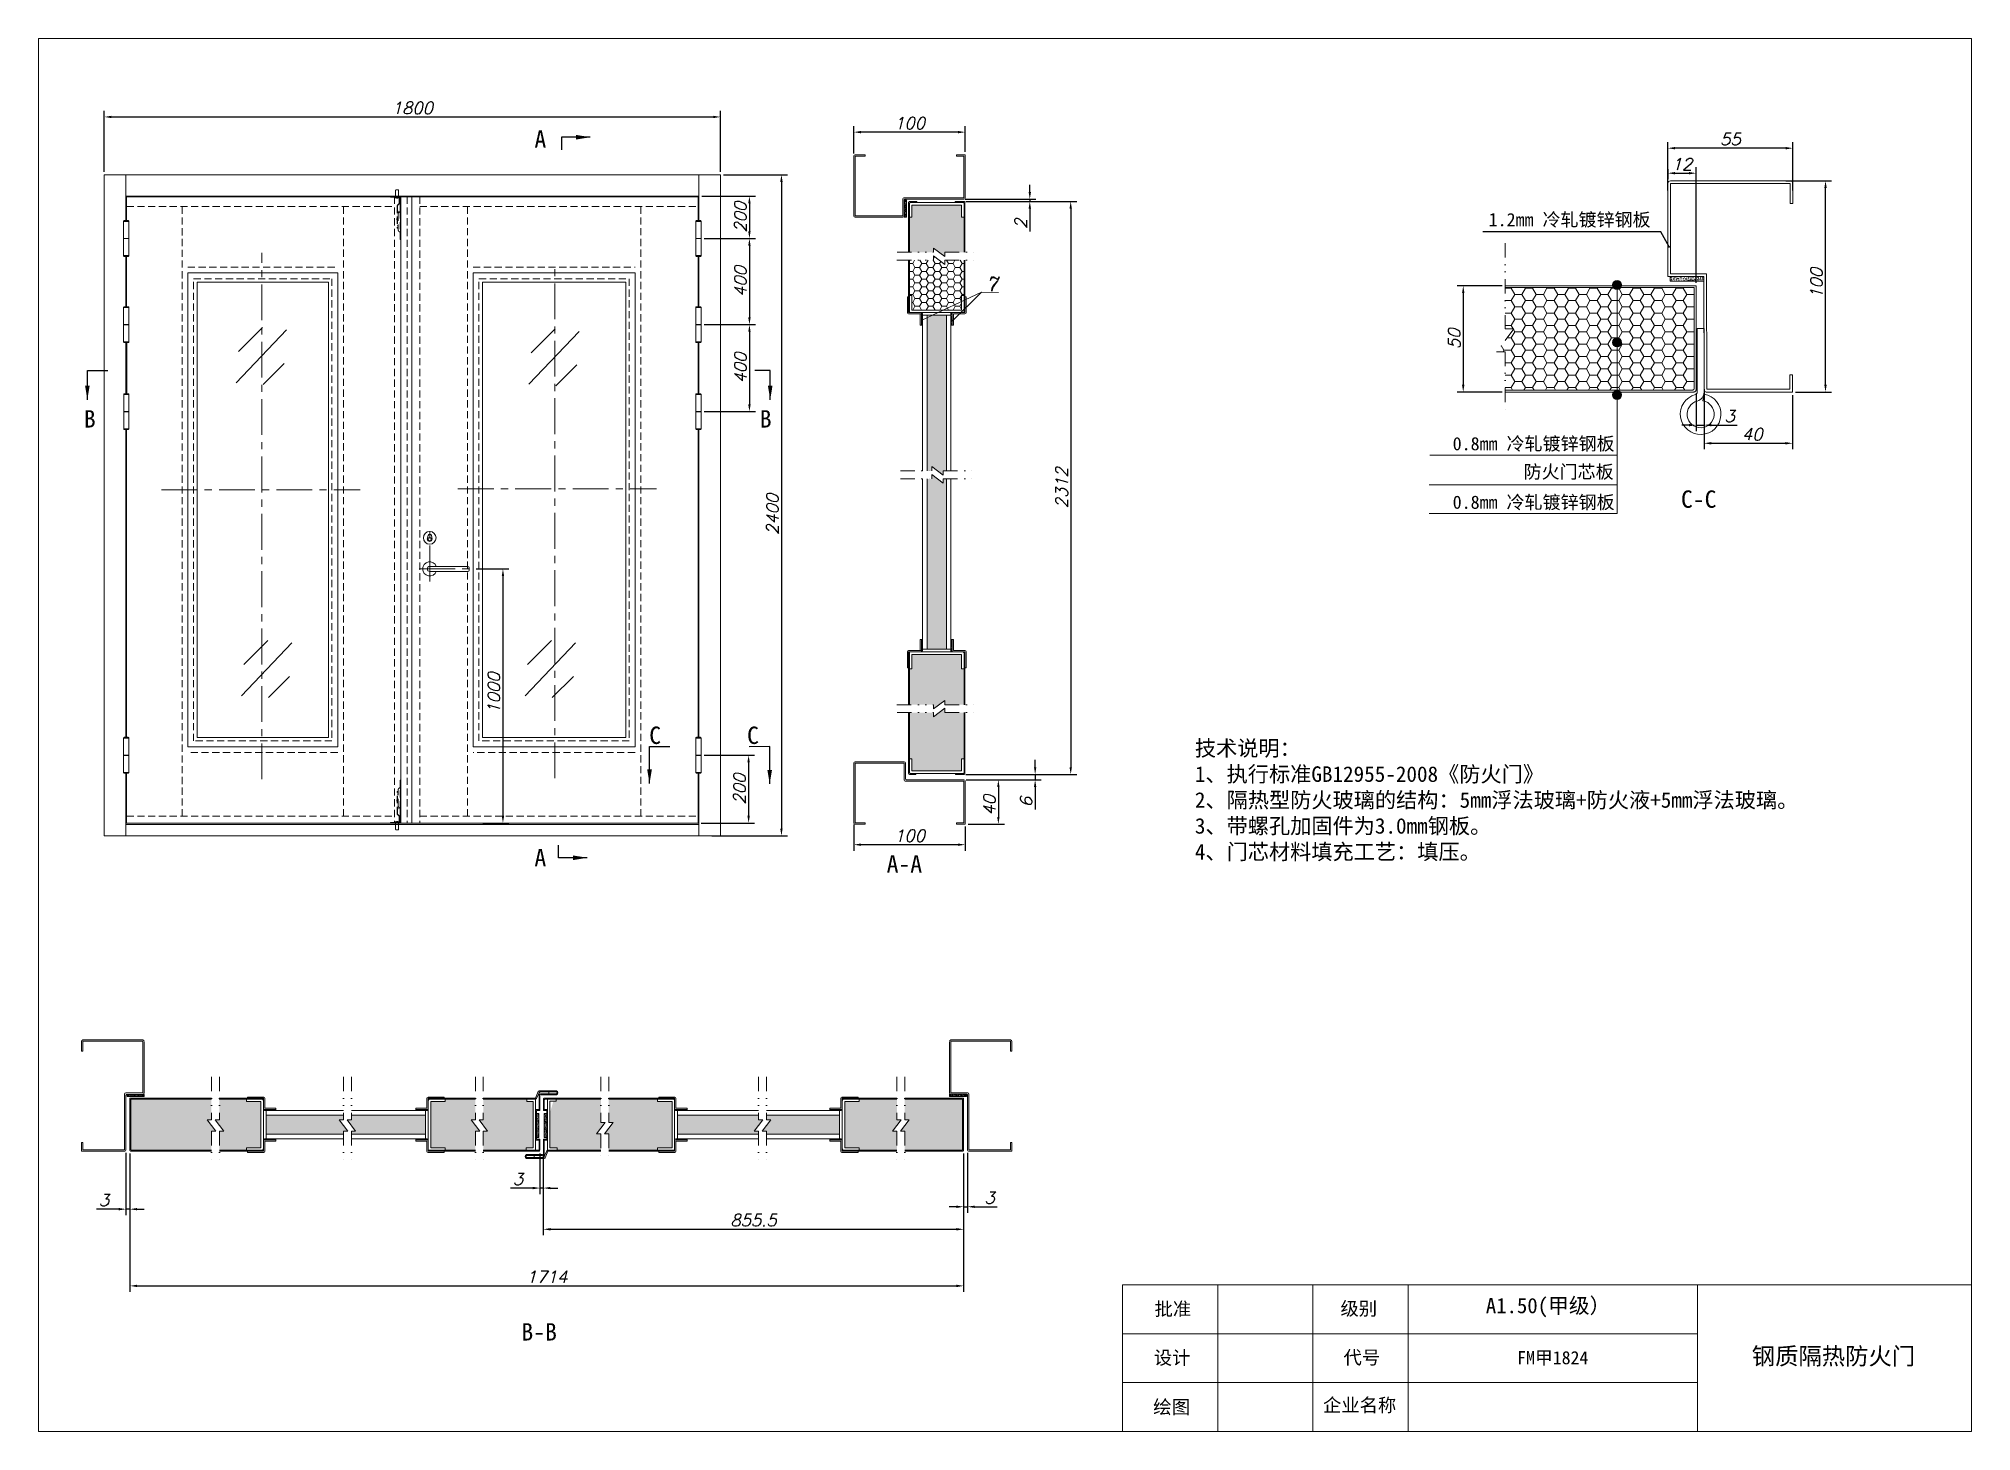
# Model space of a CAD drawing. Extents: x 840 to 463068, y -166519 to 7717.
# Drawn here: x 21054 to 27899, y -397 to 4535 of the extents above; entities outside this region: 36.
import ezdxf

# ---------------------------------------------------------------- set-up
doc = ezdxf.new("R2010")
doc.units = 0
doc.header["$LTSCALE"] = 4
for name, pattern in [('CENTER', [50.8, 31.75, -6.35, 6.35, -6.35]), ('DIVIDE', [31.75, 12.7, -6.35, 0, -6.35, 0, -6.35]), ('HIDDEN', [9.525, 6.35, -3.175])]:
    doc.linetypes.add(name, pattern=pattern)
doc.layers.get('0').update_dxf_attribs({"linetype": 'CONTINUOUS', "lineweight": 13})
doc.layers.get('DEFPOINTS').update_dxf_attribs({"linetype": 'CONTINUOUS', "lineweight": 13})
for name, color, linetype, lineweight in [('FASTENERS', 7, 'CONTINUOUS', 13), ('HATCH', 6, 'CONTINUOUS', 13), ('中心线', 4, 'CENTER', 13), ('剖断线', 2, 'DIVIDE', 13), ('填充', 6, 'CONTINUOUS', 13), ('标注', 3, 'CONTINUOUS', 13), ('粗实线', 7, 'CONTINUOUS', 30), ('虚线', 1, 'HIDDEN', 13)]:
    doc.layers.add(name, color=color, linetype=linetype, lineweight=lineweight)
doc.styles.get("Standard").update_dxf_attribs({"font": ''})
doc.styles.add('仿宋', font='italic.shx')
doc.styles.add('样式 1', font='simhei.ttf', dxfattribs={"height": 20})
doc.styles.get('Standard').set_extended_font_data('@FangSong_GB2312')
doc.dimstyles.new('17X', dxfattribs={"dimscale": 17, "dimtxt": 2.5, "dimasz": 1.5, "dimexe": 1.25, "dimexo": 0.625, "dimtad": 1, "dimdsep": 46, "dimtxsty": '仿宋', "dimcen": 2.5, "dimclrt": 7, "dimadec": 0, "dimazin": 0, "dimtfac": 1, "dimtmove": 0, "dimatfit": 3, "dimfxl": 1, "dimarcsym": 0})
doc.dimstyles.new('17X-4', dxfattribs={"dimscale": 17, "dimtxt": 2.5, "dimasz": 1.5, "dimexe": 1.25, "dimexo": 0.625, "dimtad": 1, "dimlfac": 0.25, "dimdsep": 46, "dimtxsty": '仿宋', "dimcen": 2.5, "dimclrt": 7, "dimadec": 0, "dimazin": 0, "dimtfac": 1, "dimtmove": 0, "dimatfit": 3, "dimfxl": 1, "dimarcsym": 0})
doc.dimstyles.new('20X-4', dxfattribs={"dimscale": 17, "dimtxt": 2.5, "dimasz": 1.5, "dimexe": 1.25, "dimexo": 0.625, "dimtad": 1, "dimlfac": 0.25, "dimdsep": 46, "dimtxsty": '仿宋', "dimcen": 2.5, "dimclrt": 7, "dimadec": 0, "dimazin": 0, "dimtfac": 1, "dimtmove": 0, "dimatfit": 3, "dimfxl": 1, "dimarcsym": 0})
doc.dimstyles.new('ISO-25', dxfattribs={"dimtxt": 2.5, "dimasz": 2.5, "dimexe": 1.25, "dimexo": 0.625, "dimtad": 1, "dimtxsty": 'Standard', "dimcen": 2.5, "dimadec": 0, "dimazin": 0, "dimtfac": 1, "dimtmove": 0, "dimatfit": 3, "dimfxl": 1, "dimarcsym": 0})
pattern_1 = [(0, (36730.436, -2929.191), (23.8125, 13.74815), [15.875, -31.75]), (120, (36730.436, -2929.191), (-23.812497, 13.748155), [15.875, -31.75]), (60, (36730.436, -2929.191), (3e-06, 27.496305), [-31.75, 15.875])]
pattern_2 = [(50, (-8051.972, 33.375), (27.3277, -2.390863), [2.8575, -31.4325]), (355, (-8051.972, 33.375), (-5.286424, 28.658496), [2.286, -25.146]), (100.451, (-8049.694, 33.176), (22.041375, 26.267503), [2.4285, -26.7135]), (46.1842, (-8051.97, 40.995), (40.661856, -6.30635), [4.28625, -47.14875]), (96.6356, (-8048.583, 40.47), (35.610635, 37.113833), [3.64275, -40.07025]), (351.184, (-8051.97, 40.995), (35.61069, 37.11377), [3.429, -37.719]), (21, (-8048.162, 39.09), (22.742232, -15.339828), [2.8575, -31.4325]), (326, (-8048.162, 39.09), (9.270304, 27.628195), [2.286, -25.146]), (71.4514, (-8046.266, 37.812), (32.012474, 12.288429), [2.4285, -26.7135]), (37.5, (-8051.9715, 33.375), (0.4632905, 12.6832558), [0, -24.8412, 0, -25.527, 0, -25.24125]), (7.5, (-8051.972, 33.375), (10.0229494, 15.027086), [0, -14.5542, 0, -24.2697, 0, -9.62025]), (327.5, (-8060.468, 33.375), (20.3385893, -0.8593116), [0, -9.525, 0, -29.718, 0, -39.4335]), (317.5, (-8064.278, 33.375), (22.219377, 3.813974), [0, -12.3825, 0, -19.7358, 0, -28.0035])]
pattern_3 = [(50, (-93883.7168, -57564.5312), (3.64369338, -0.31878171), [0.381, -4.191]), (355, (-93883.7168, -57564.5312), (-0.70485652, 3.82113286), [0.3048, -3.3528]), (100.451, (-93883.413, -57564.5578), (2.93885003, 3.50233376), [0.3238, -3.5618]), (46.1842, (-93883.717, -57563.515), (5.42158082, -0.84084656), [0.5715, -6.2865]), (96.6356, (-93883.265, -57563.5853), (4.7480847, 4.94851112), [0.4857, -5.3427]), (351.184, (-93883.717, -57563.515), (4.74809212, 4.94850236), [0.4572, -5.0292]), (21, (-93883.2088, -57563.7692), (3.0322976, -2.04531037), [0.381, -4.191]), (326, (-93883.2088, -57563.7692), (1.23604057, 3.68375932), [0.3048, -3.3528]), (71.4514, (-93882.956, -57563.9396), (4.26832982, 1.63845715), [0.3238, -3.5618]), (37.5, (-93883.7168, -57564.5312), (0.061772065, 1.691100777), [0, -3.31216, 0, -3.4036, 0, -3.3655]), (7.5, (-93883.7168, -57564.5312), (1.33639325, 2.003611496), [0, -1.94056, 0, -3.23596, 0, -1.2827]), (327.5, (-93884.8496, -57564.5312), (2.711811903, -0.11457488), [0, -1.27, 0, -3.9624, 0, -5.2578]), (317.5, (-93885.3576, -57564.5312), (2.962583628, 0.50852982), [0, -1.651, 0, -2.63144, 0, -3.7338])]
pattern_4 = [(50, (-93708.7168, -57564.5312), (3.64369338, -0.31878171), [0.381, -4.191]), (355, (-93708.7168, -57564.5312), (-0.70485652, 3.82113286), [0.3048, -3.3528]), (100.451, (-93708.413, -57564.5578), (2.93885003, 3.50233376), [0.3238, -3.5618]), (46.1842, (-93708.717, -57563.515), (5.42158082, -0.84084656), [0.5715, -6.2865]), (96.6356, (-93708.265, -57563.5853), (4.74808469, 4.94851112), [0.4857, -5.3427]), (351.184, (-93708.717, -57563.515), (4.74809212, 4.94850236), [0.4572, -5.0292]), (21, (-93708.2088, -57563.7692), (3.0322976, -2.04531037), [0.381, -4.191]), (326, (-93708.2088, -57563.7692), (1.23604057, 3.68375932), [0.3048, -3.3528]), (71.4514, (-93707.956, -57563.9396), (4.26832982, 1.63845715), [0.3238, -3.5618]), (37.5, (-93708.7168, -57564.5312), (0.061772065, 1.691100777), [0, -3.31216, 0, -3.4036, 0, -3.3655]), (7.5, (-93708.7168, -57564.5312), (1.33639325, 2.003611496), [0, -1.94056, 0, -3.23596, 0, -1.2827]), (327.5, (-93709.8496, -57564.5312), (2.711811903, -0.11457488), [0, -1.27, 0, -3.9624, 0, -5.2578]), (317.5, (-93710.3576, -57564.5312), (2.962583628, 0.50852982), [0, -1.651, 0, -2.63144, 0, -3.7338])]
pattern_5 = [(130, (139623.7464, -57564.5312), (-3.64369338, -0.31878171), [0.381, -4.191]), (185, (139623.7464, -57564.5312), (0.70485652, 3.82113286), [0.3048, -3.3528]), (79.549, (139623.4428, -57564.5578), (-2.93885003, 3.50233376), [0.3238, -3.5618]), (133.8158, (139623.7464, -57563.515), (-5.42158082, -0.84084656), [0.5715, -6.2865]), (83.3644, (139623.2946, -57563.5853), (-4.7480847, 4.94851112), [0.4857, -5.3427]), (188.816, (139623.7464, -57563.515), (-4.74809212, 4.94850236), [0.4572, -5.0292]), (159, (139623.2384, -57563.7692), (-3.0322976, -2.04531037), [0.381, -4.191]), (214, (139623.2384, -57563.7692), (-1.23604057, 3.68375932), [0.3048, -3.3528]), (108.5486, (139622.9857, -57563.9396), (-4.26832982, 1.63845715), [0.3238, -3.5618]), (142.5, (139623.7464, -57564.5312), (-0.061772065, 1.691100777), [0, -3.31216, 0, -3.4036, 0, -3.3655]), (172.5, (139623.7464, -57564.5312), (-1.33639325, 2.003611496), [0, -1.94056, 0, -3.23596, 0, -1.2827]), (212.5, (139624.8793, -57564.5312), (-2.711811903, -0.11457488), [0, -1.27, 0, -3.9624, 0, -5.2578]), (222.5, (139625.3873, -57564.5312), (-2.962583628, 0.50852982), [0, -1.651, 0, -2.63144, 0, -3.7338])]
pattern_6 = [(130, (139458.7464, -57564.5312), (-3.64369338, -0.31878171), [0.381, -4.191]), (185, (139458.7464, -57564.5312), (0.70485652, 3.82113286), [0.3048, -3.3528]), (79.549, (139458.4428, -57564.5578), (-2.93885003, 3.50233376), [0.3238, -3.5618]), (133.8158, (139458.7464, -57563.515), (-5.42158082, -0.84084656), [0.5715, -6.2865]), (83.3644, (139458.2946, -57563.5853), (-4.74808469, 4.94851112), [0.4857, -5.3427]), (188.816, (139458.7464, -57563.515), (-4.74809212, 4.94850236), [0.4572, -5.0292]), (159, (139458.2384, -57563.7692), (-3.0322976, -2.04531037), [0.381, -4.191]), (214, (139458.2384, -57563.7692), (-1.23604057, 3.68375932), [0.3048, -3.3528]), (108.5486, (139457.9857, -57563.9396), (-4.26832982, 1.63845715), [0.3238, -3.5618]), (142.5, (139458.7464, -57564.5312), (-0.061772065, 1.691100777), [0, -3.31216, 0, -3.4036, 0, -3.3655]), (172.5, (139458.7464, -57564.5312), (-1.33639325, 2.003611496), [0, -1.94056, 0, -3.23596, 0, -1.2827]), (212.5, (139459.8793, -57564.5312), (-2.711811903, -0.11457488), [0, -1.27, 0, -3.9624, 0, -5.2578]), (222.5, (139460.3873, -57564.5312), (-2.962583628, 0.50852982), [0, -1.651, 0, -2.63144, 0, -3.7338])]

msp = doc.modelspace()

# ---------------------------------------------------------------- texts
at = {"attachment_point": 5}
for s, insert, char_height, width in [('{\\fSimSun|b0|i0|c134|p2; }', (840.252, 260.838), 1.8, 42.52368), ('{\\fSimSun|b0|i0|c134|p2; }', (840.252, 222.057), 1.8, 42.52368), ('{\\fSimSun|b0|i0|c134|p54;\\H0.9x;  }', (841.036, 222.475), 2, 33.8025)]:
    msp.add_mtext(s, dxfattribs=dict(at, insert=insert, char_height=char_height, width=width))
at = {"color": 0, "lineweight": 18, "attachment_point": 5, "style": '样式 1'}
for s, insert, char_height, width in [('{\\fSimSun|b0|i0|c134|p54;\\W1;级别}', (25729.343, 35.083), 47.51149, 1648.40571), ('{\\fSimSun|b0|i0|c134|p2;A1.50(甲级）}', (26399.921, 41.323), 53.99032, 1248.79225), ('{\\fSimSun|b0|i0|c134|p54;批准}', (25070.865, 34.014), 47.51149, 1648.40571), ('{\\fSimSun|b0|i0|c134|p54;设计}', (25068.314, -138.755), 47.51149, 1648.40571), ('{\\fSimSun|b0|i0|c134|p54;\\W1;代号}', (25739.99, -137.686), 47.51149, 1648.40571), ('{\\fSimSun|b0|i0|c134|p2;FM甲1824}', (26416.267, -138.462), 46.28995, 1677.88371), ('{\\fSimSun|b1|i0|c134|p2;钢质隔热防火门}', (27410.469, -133.83), 60.61278, 2102.95359), ('{\\fSimSun|b0|i0|c134|p54;\\W1;企业名称}', (25732.342, -306.554), 47.51149, 1648.40571), ('{\\fSimSun|b0|i0|c134|p54;绘图}', (25066.563, -313.271), 47.9914, 1248.79221)]:
    msp.add_mtext(s, dxfattribs=dict(at, insert=insert, char_height=char_height, width=width))
at = {"color": 0, "lineweight": 13, "insert": (389128.576, -23343.77), "char_height": 33.9955, "width": 242.26591, "attachment_point": 5, "rotation": 270}
msp.add_mtext('{\\fSimSun|b0|i0|c134|p2; }', dxfattribs=at)
at = {"color": 0, "lineweight": 13, "attachment_point": 5, "style": '样式 1'}
for s, insert, char_height, width in [('{\\fSimSun|b0|i0|c134|p2;\\T0.8; }', (349193.455, -28252.787), 48.94, 1697.96781), ('{\\fSimSun|b0|i0|c134|p2; }', (350094.883, -28246.834), 39.152, 1358.37425), ('{\\fSimSun|b0|i0|c134|p2; }', (351049.969, -28251.85), 39.152, 1358.37425), ('{\\fSimSun|b0|i0|c134|p2; }', (349183.971, -28827.029), 48.94, 1697.96781), ('{\\fSimSun|b0|i0|c134|p34; }', (350097.417, -28828.024), 48.94, 1697.96781), ('{\\fSimSun|b0|i0|c134|p2; }', (351050.878, -28847.389), 47.51149, 1648.40571)]:
    msp.add_mtext(s, dxfattribs=dict(at, insert=insert, char_height=char_height, width=width))
at = {"layer": '标注', "color": 7, "lineweight": 13, "char_height": 46.75, "attachment_point": 9, "style": '仿宋'}
for s, insert, width in [('{\\fSimSun|b0|i0|c134|p2;\\C0;1.2mm \\fSimHei|b0|i0|c134|p49;\\C7;冷轧镀锌钢板}', (26762.641, 3865.772), 958.88234), ('\\P{\\fSimSun|b0|i0|c134|p2;\\C0;0.8mm\\fSimHei|b0|i0|c134|p49;\\C7; 冷轧镀锌钢板}', (26635.206, 3072.289), 897.41557), ('{\\fSimSun|b0|i0|c134|p2;\\C0;防火门芯板}', (26631.78, 2972.885), 943.56402), ('\\P{\\fSimSun|b0|i0|c134|p2;\\C0;0.8mm\\fSimHei|b0|i0|c134|p49;\\C7; 冷轧镀锌钢板}', (26635.206, 2865.08), 924.33562)]:
    msp.add_mtext(s, dxfattribs=dict(at, insert=insert, width=width))
at = {"layer": '标注', "lineweight": 18, "insert": (24415.18, 3691.585), "char_height": 50, "width": 117.10455, "attachment_point": 1, "style": '仿宋'}
msp.add_mtext('7', dxfattribs=at)
at = {"layer": '粗实线', "lineweight": 13, "style": '样式 1'}
for s, insert, char_height, width, attachment_point in [('{\\fSimSun|b1|i0|c134|p2;}', (427934.833, 7716.557), 47.95842, 2382.80068, 5), ('{\\fSimSun|b1|i0|c134|p2;}', (436788.482, 7676.255), 47.95842, 2382.80068, 5), ('{\\fSimSun|b1|i0|c134|p2;}', (444979.195, 7683.553), 43.16258, 2144.52061, 5), ('{\\fSimSun|b1|i0|c134|p2;}', (453539.168, 7683.553), 43.16258, 2144.52061, 5), ('{\\fSimSun|b1|i0|c134|p2;}', (463067.65, 7683.553), 43.16258, 2144.52061, 5), ('{\\fSimSun|b0|i0|c134|p2;技术说明：\\P\\C0;1、执行标准GB12955-2008《防火门》\\P\\C256;2、隔热型防火玻璃的结构：5mm浮法玻璃+防火液+5mm浮法玻璃。\\P\\C0;3、带螺孔加固件为3.0mm钢板。 \\P4、门芯材料填充工艺：填压。}', (25148.779, 1836.035), 55, 4077.95044, 4), ('{\\fSimSun|b1|i0|c134|p2;}', (453756.066, 1067.304), 47.95842, 2382.80068, 5), ('{\\fSimSun|b1|i0|c134|p2;}', (445292.294, 835.71), 47.95842, 2382.80068, 5), ('{\\fSimSun|b1|i0|c134|p2;}', (428156.603, 735.57), 47.95842, 2382.80068, 5), ('{\\fSimSun|b1|i0|c134|p2;}', (436991.547, 731.343), 47.95842, 2382.80068, 5), ('{\\fSimSun|b1|i0|c134|p2;}', (428132.604, -5760.313), 43.16258, 2144.52061, 5), ('{\\fSimSun|b1|i0|c134|p2;}', (437106.283, -5760.313), 43.16258, 2144.52061, 5), ('{\\fSimSun|b1|i0|c134|p2;}', (445361.292, -5760.313), 43.16258, 2144.52061, 5), ('{\\fSimSun|b1|i0|c134|p2;}', (452889.385, -5760.313), 43.16258, 2144.52061, 5), ('{\\fSimSun|b1|i0|c134|p2;}', (428132.604, -12355.601), 43.16258, 2144.52061, 5), ('{\\fSimSun|b1|i0|c134|p2;}', (437270.868, -12465.632), 43.16258, 2144.52061, 5), ('{\\fSimSun|b1|i0|c134|p2;}', (445790.813, -12459.355), 47.95842, 2382.80068, 5), ('{\\fSimSun|b1|i0|c134|p2;}', (428132.604, -18780.837), 43.16258, 2144.52061, 5), ('{\\fSimSun|b1|i0|c134|p2;}', (437977.005, -19294.539), 43.16258, 2144.52061, 5), ('{\\fSimSun|b1|i0|c134|p2;}', (394480.049, -159295.51), 47.95842, 2382.80068, 5), ('{\\fSimSun|b1|i0|c134|p2;}', (403144.22, -159295.51), 47.95842, 2382.80068, 5), ('{\\fSimSun|b1|i0|c134|p2;}', (403106.541, -166519.222), 47.95842, 2382.80068, 5)]:
    msp.add_mtext(s, dxfattribs=dict(at, insert=insert, char_height=char_height, width=width, attachment_point=attachment_point))
at = {"layer": '粗实线', "lineweight": 18, "char_height": 61.5, "width": 133.38118, "attachment_point": 1}
for s, insert in [('A', (22809.863, 4210.325)), ('B', (21214.018, 3219.502)), ('B', (23607.873, 3219.502)), ('C', (23216.445, 2098.993)), ('C', (23562.877, 2098.993)), ('A', (22809.751, 1665.767)), ('{\\fKaiTi_GB2312|b0|i0|c134|p49;A-A}', (24057.25, 1643.443)), ('{\\fKaiTi_GB2312|b0|i0|c134|p49;B-B}', (22763.74, -13.782))]:
    msp.add_mtext(s, dxfattribs=dict(at, insert=insert))
at = {"layer": '粗实线', "lineweight": 13, "insert": (26870.534, 2935.375), "char_height": 61.5, "width": 133.38118, "attachment_point": 1}
msp.add_mtext('{\\fKaiTi_GB2312|b0|i0|c134|p49;C-C}', dxfattribs=at)
at = {"layer": '粗实线', "color": 0, "linetype": 'ByBlock', "lineweight": 13, "char_height": 49.93877, "width": 1732.62022, "attachment_point": 5, "style": '样式 1'}
for s, insert in [('{\\fSimSun|b0|i0|c134|p2;\\T0.8;  }', (361078.904, -6654.586)), ('{\\fSimSun|b0|i0|c134|p2; }', (362208.887, -6653.97))]:
    msp.add_mtext(s, dxfattribs=dict(at, insert=insert))
at = {"layer": '粗实线', "linetype": 'ByBlock', "lineweight": 13, "char_height": 47.51149, "width": 1648.40571, "attachment_point": 5, "style": '样式 1'}
for insert in [(361762.1, -6656.896), (362915.798, -6652.912)]:
    msp.add_mtext('{\\fSimSun|b0|i0|c134|p2; }', dxfattribs=dict(at, insert=insert))

# ---------------------------------------------------------------- blocks, each defined once
blk = doc.blocks.new('*D3')
at = {"layer": 'DEFPOINTS', "color": 0, "transparency": 16777216}
for p in [(23468.4, 4258), (21286.4, 4053.5), (23468.4, 4053.5)]:
    blk.add_point(p, dxfattribs=at)
at = {"layer": '标注', "color": 0, "lineweight": -2, "transparency": 16777216}
for p, q in [((21286.4, 4064.1), (21286.4, 4279.2)), ((21311.9, 4258), (23442.9, 4258)), ((23468.4, 4064.1), (23468.4, 4279.2))]:
    blk.add_line(p, q, dxfattribs=at)
at = {"layer": '标注', "color": 0, "transparency": 16777216}
for points in [[(21311.9, 4262.2), (21311.9, 4253.7), (21286.4, 4258)], [(23442.9, 4262.2), (23442.9, 4253.7), (23468.4, 4258)]]:
    blk.add_solid(points, dxfattribs=at)
at = {"layer": '标注', "color": 7, "lineweight": 18, "transparency": 16777216, "insert": (22377.4, 4289.8), "char_height": 42.5, "attachment_point": 5, "style": '仿宋'}
blk.add_mtext('1800', dxfattribs=at)
blk = doc.blocks.new('_DOTSMALL')
at = {"color": 0, "linetype": 'ByBlock', "const_width": 0.5}
blk.add_lwpolyline([(-0.0625, 0, 1), (0.0625, 0, 1)], format="xyb", close=True, dxfattribs=at)
blk = doc.blocks.new('*D4')
at = {"layer": 'DEFPOINTS', "color": 0, "transparency": 16777216}
for p in [(23468.4, 4053.5), (23427.4, 1712.5), (23684.7, 1712.5)]:
    blk.add_point(p, dxfattribs=at)
at = {"layer": '标注', "color": 0, "lineweight": -2, "transparency": 16777216}
for p, q in [((23479, 4053.5), (23705.9, 4053.5)), ((23684.7, 4028), (23684.7, 1738)), ((23438, 1712.5), (23705.9, 1712.5))]:
    blk.add_line(p, q, dxfattribs=at)
at = {"layer": '标注', "color": 0, "transparency": 16777216}
for points in [[(23680.4, 4028), (23688.9, 4028), (23684.7, 4053.5)], [(23680.4, 1738), (23688.9, 1738), (23684.7, 1712.5)]]:
    blk.add_solid(points, dxfattribs=at)
at = {"layer": '标注', "color": 7, "lineweight": 18, "transparency": 16777216, "insert": (23652.8, 2850.2), "char_height": 42.5, "attachment_point": 5, "rotation": 90, "style": '仿宋'}
blk.add_mtext('2400', dxfattribs=at)
blk = doc.blocks.new("5'旗铰")
at = {"lineweight": 13}
for p, q in [((-9, -3), (9, -3)), ((-9, -124), (9, -124))]:
    blk.add_line(p, q, dxfattribs=at)
blk.add_lwpolyline([(-6.5, 0), (6.5, 0, -0.414214), (9, -2.5), (9, -124.5, -0.414214), (6.5, -127), (-6.5, -127, -0.414214), (-9, -124.5), (-9, -2.5, -0.414214)], format="xyb", close=True, dxfattribs=at)
for points in [[(9, -63), (-9, -63), (-9, -3), (9, -3)], [(-9, -64), (9, -64), (9, -124), (-9, -124)]]:
    blk.add_lwpolyline(points, dxfattribs=at)
blk = doc.blocks.new('*D5')
at = {"layer": 'DEFPOINTS', "color": 0, "transparency": 16777216}
for p in [(23392.4, 3977.5), (23399.8, 3827.5), (23571.2, 3827.5)]:
    blk.add_point(p, dxfattribs=at)
at = {"layer": '标注', "color": 0, "lineweight": -2, "transparency": 16777216}
for p, q in [((23403, 3977.5), (23592.5, 3977.5)), ((23571.2, 3952), (23571.2, 3853)), ((23410.4, 3827.5), (23592.5, 3827.5))]:
    blk.add_line(p, q, dxfattribs=at)
at = {"layer": '标注', "color": 0, "transparency": 16777216}
for points in [[(23567, 3952), (23575.5, 3952), (23571.2, 3977.5)], [(23567, 3853), (23575.5, 3853), (23571.2, 3827.5)]]:
    blk.add_solid(points, dxfattribs=at)
at = {"layer": '标注', "color": 7, "lineweight": 18, "transparency": 16777216, "insert": (23539.3, 3902.5), "char_height": 42.5, "attachment_point": 5, "rotation": 90, "style": '仿宋'}
blk.add_mtext('200', dxfattribs=at)
blk = doc.blocks.new('*D6')
at = {"layer": 'DEFPOINTS', "color": 0, "transparency": 16777216}
for p in [(23399.8, 3827.5), (23399.8, 3522.5), (23571.2, 3522.5)]:
    blk.add_point(p, dxfattribs=at)
at = {"layer": '标注', "color": 0, "lineweight": -2, "transparency": 16777216}
for p, q in [((23410.4, 3827.5), (23592.5, 3827.5)), ((23571.2, 3802), (23571.2, 3548)), ((23410.4, 3522.5), (23592.5, 3522.5))]:
    blk.add_line(p, q, dxfattribs=at)
at = {"layer": '标注', "color": 0, "transparency": 16777216}
for points in [[(23567, 3802), (23575.5, 3802), (23571.2, 3827.5)], [(23567, 3548), (23575.5, 3548), (23571.2, 3522.5)]]:
    blk.add_solid(points, dxfattribs=at)
at = {"layer": '标注', "color": 7, "lineweight": 18, "transparency": 16777216, "insert": (23539.3, 3675), "char_height": 42.5, "attachment_point": 5, "rotation": 90, "style": '仿宋'}
blk.add_mtext('400', dxfattribs=at)
blk = doc.blocks.new('6寸暗插销')
at = {"color": 7, "lineweight": 5}
for p, q in [((-26422.4, 13572.4), (-26422.4, 13546.6)), ((-26413.4, 13573.4), (-26421.4, 13573.4)), ((-26412.4, 13572.4), (-26412.4, 13546.6)), ((-26440.9, 13549.4), (-26440.9, 13547.6)), ((-26405.9, 13549.4), (-26440.9, 13549.4)), ((-26440.9, 13547.6), (-26407.7, 13547.6)), ((-26439.9, 13549.4), (-26438.4, 13547.6)), ((-26431.9, 13549.4), (-26433.4, 13547.6)), ((-26424.4, 13546.6), (-26409.5, 13546.6)), ((-26424.4, 13546.6), (-26424.4, 13545.4)), ((-26424.4, 13545.4), (-26410.7, 13545.4)), ((-26419.9, 13545.4), (-26419.9, 13544.9)), ((-26419.4, 13544.4), (-26415.4, 13544.4)), ((-26416.9, 13517.4), (-26416.9, 13437.9)), ((-26416.9, 13517), (-26416.9, 13437.9)), ((-26409.9, 13525.1), (-26416.6, 13517.7)), ((-26415.7, 13517), (-26415.7, 13437.9)), ((-26414.5, 13498.9), (-26415.7, 13498.9)), ((-26414.1, 13498.2), (-26415.7, 13492.9)), ((-26408.7, 13525.1), (-26415.4, 13517.7)), ((-26414.9, 13545.4), (-26414.9, 13544.9)), ((-26413.9, 13488.9), (-26413.9, 13432)), ((-26409.7, 13525.8), (-26409.7, 13544.4)), ((-26408.5, 13525.8), (-26408.5, 13545.6)), ((-26406.7, 13497.5), (-26406.7, 13546.6)), ((-26406.7, 13497.5), (-26406.7, 13423.9)), ((-26404.9, 13547.6), (-26404.9, 13548.4)), ((-26404.9, 13548.4), (-26404.9, 13397.4)), ((-26417.9, 13471.9), (-26417.9, 13467.9)), ((-26416.9, 13472.4), (-26417.4, 13472.4)), ((-26416.9, 13467.4), (-26417.4, 13467.4)), ((-26415.7, 13437.9), (-26416.9, 13437.9)), ((-26413.9, 13472.9), (-26415.7, 13472.9)), ((-26413.9, 13466.9), (-26415.7, 13466.9)), ((-26414.1, 13443.5), (-26415.7, 13448.9)), ((-26414.5, 13442.9), (-26415.7, 13442.9)), ((-26406.7, 13397.4), (-26406.7, 13423.2)), ((-26404.9, 13407.4), (-26406.7, 13405.9)), ((-26404.9, 13399.4), (-26406.7, 13400.9)), ((-26404.9, 13397.4), (-26406.7, 13397.4))]:
    blk.add_line(p, q, dxfattribs=at)
for centre, radius, start, end in [((-26421.4, 13572.4), 1, 90, 180), ((-26413.4, 13572.4), 1, 0, 90), ((-26419.4, 13544.9), 0.5, 180, 270), ((-26415.9, 13517), 1, 138.01279, 180), ((-26414.7, 13517), 1, 138.01279, 180), ((-26415.4, 13544.9), 0.5, 270, 0), ((-26414.5, 13498.4), 0.5, 343.30076, 90), ((-26402.3, 13485.7), 12, 114.48702, 164.56568), ((-26410.7, 13544.4), 1, 0, 90), ((-26410.7, 13525.8), 1, 318.01279, 0), ((-26409.5, 13545.6), 1, 0, 90), ((-26409.5, 13525.8), 1, 318.01279, 0), ((-26407.7, 13546.6), 1, 0, 90), ((-26407.7, 13497.5), 1, 294.48702, 0), ((-26405.9, 13548.4), 1, 0, 90), ((-26417.4, 13471.9), 0.5, 90, 180), ((-26417.4, 13467.9), 0.5, 180, 270), ((-26414.5, 13443.4), 0.5, 270, 16.69924), ((-26412.9, 13432), 1, 180, 196.12274), ((-26402.3, 13435.1), 12, 196.12274, 245.51298), ((-26407.7, 13423.2), 1, 0, 65.51298)]:
    blk.add_arc(centre, radius, start, end, dxfattribs=at)
blk = doc.blocks.new('*D7')
at = {"layer": 'DEFPOINTS', "color": 0, "transparency": 16777216}
for p in [(23399.8, 1997.5), (23389.4, 1757.5), (23568.3, 1757.5)]:
    blk.add_point(p, dxfattribs=at)
at = {"layer": '标注', "color": 0, "lineweight": -2, "transparency": 16777216}
for p, q in [((23410.4, 1997.5), (23589.5, 1997.5)), ((23568.3, 1972), (23568.3, 1783)), ((23400, 1757.5), (23589.5, 1757.5))]:
    blk.add_line(p, q, dxfattribs=at)
at = {"layer": '标注', "color": 0, "transparency": 16777216}
for points in [[(23564, 1972), (23572.5, 1972), (23568.3, 1997.5)], [(23564, 1783), (23572.5, 1783), (23568.3, 1757.5)]]:
    blk.add_solid(points, dxfattribs=at)
at = {"layer": '标注', "color": 7, "lineweight": 18, "transparency": 16777216, "insert": (23536.4, 1877.5), "char_height": 42.5, "attachment_point": 5, "rotation": 90, "style": '仿宋'}
blk.add_mtext('200', dxfattribs=at)
blk = doc.blocks.new('*D8')
at = {"layer": 'DEFPOINTS', "color": 0, "transparency": 16777216}
for p in [(22592.7, 2657.5), (22616.5, 1757.5), (22698.3, 1757.5)]:
    blk.add_point(p, dxfattribs=at)
at = {"layer": '标注', "color": 0, "lineweight": -2, "transparency": 16777216}
for p, q in [((22603.3, 2657.5), (22719.5, 2657.5)), ((22698.3, 2632), (22698.3, 1783)), ((22627.1, 1757.5), (22719.5, 1757.5))]:
    blk.add_line(p, q, dxfattribs=at)
at = {"layer": '标注', "color": 0, "transparency": 16777216}
for points in [[(22694, 2632), (22702.5, 2632), (22698.3, 2657.5)], [(22694, 1783), (22702.5, 1783), (22698.3, 1757.5)]]:
    blk.add_solid(points, dxfattribs=at)
at = {"layer": '标注', "color": 7, "lineweight": 18, "transparency": 16777216, "insert": (22666.4, 2217.5), "char_height": 42.5, "attachment_point": 5, "rotation": 90, "style": '仿宋'}
blk.add_mtext('1000', dxfattribs=at)
blk = doc.blocks.new('*D11')
at = {"layer": 'DEFPOINTS', "color": 0, "transparency": 16777216}
for p in [(24330.3, 3958.5), (24329.4, 1929.7), (24709.1, 1929.7)]:
    blk.add_point(p, dxfattribs=at)
at = {"layer": '标注', "color": 0, "lineweight": -2, "transparency": 16777216}
for p, q in [((24340.9, 3958.5), (24730.3, 3958.5)), ((24709.1, 3933), (24709.1, 1955.2)), ((24340, 1929.7), (24730.3, 1929.7))]:
    blk.add_line(p, q, dxfattribs=at)
at = {"layer": '标注', "color": 0, "transparency": 16777216}
for points in [[(24704.8, 3933), (24713.3, 3933), (24709.1, 3958.5)], [(24704.8, 1955.2), (24713.3, 1955.2), (24709.1, 1929.7)]]:
    blk.add_solid(points, dxfattribs=at)
at = {"layer": '标注', "color": 7, "lineweight": 18, "transparency": 16777216, "insert": (24677.2, 2944.5), "char_height": 42.5, "attachment_point": 5, "rotation": 90, "style": '仿宋'}
blk.add_mtext('2312', dxfattribs=at)
blk = doc.blocks.new('*D12')
at = {"layer": 'DEFPOINTS', "color": 0, "transparency": 16777216}
for p in [(24327.2, 1929.7), (24327.9, 1910.5), (24583.1, 1910.5)]:
    blk.add_point(p, dxfattribs=at)
at = {"layer": '标注', "color": 0, "lineweight": -2, "transparency": 16777216}
for p, q in [((24337.9, 1929.7), (24604.4, 1929.7)), ((24583.1, 1955.2), (24583.1, 1980.7)), ((24583.1, 1929.7), (24583.1, 1910.5)), ((24338.6, 1910.5), (24604.4, 1910.5)), ((24583.1, 1885), (24583.1, 1805.6))]:
    blk.add_line(p, q, dxfattribs=at)
at = {"layer": '标注', "color": 0, "transparency": 16777216}
for points in [[(24578.9, 1955.2), (24587.4, 1955.2), (24583.1, 1929.7)], [(24578.9, 1885), (24587.4, 1885), (24583.1, 1910.5)]]:
    blk.add_solid(points, dxfattribs=at)
at = {"layer": '标注', "color": 7, "lineweight": 18, "transparency": 16777216, "insert": (24551.2, 1831.4), "char_height": 42.5, "attachment_point": 5, "rotation": 90, "style": '仿宋'}
blk.add_mtext('6', dxfattribs=at)
blk = doc.blocks.new('*D13')
at = {"layer": 'DEFPOINTS', "color": 0, "transparency": 16777216}
for p in [(24325.1, 3966.7), (24326.4, 3958.5), (24564.1, 3958.5)]:
    blk.add_point(p, dxfattribs=at)
at = {"layer": '标注', "color": 0, "lineweight": -2, "transparency": 16777216}
for p, q in [((24564.1, 3992.2), (24564.1, 4017.7)), ((24335.7, 3966.7), (24585.4, 3966.7)), ((24337.1, 3958.5), (24585.4, 3958.5)), ((24564.1, 3966.7), (24564.1, 3958.5)), ((24564.1, 3933), (24564.1, 3851.8))]:
    blk.add_line(p, q, dxfattribs=at)
at = {"layer": '标注', "color": 0, "transparency": 16777216}
for points in [[(24559.9, 3992.2), (24568.4, 3992.2), (24564.1, 3966.7)], [(24559.9, 3933), (24568.4, 3933), (24564.1, 3958.5)]]:
    blk.add_solid(points, dxfattribs=at)
at = {"layer": '标注', "color": 7, "lineweight": 18, "transparency": 16777216, "insert": (24532.2, 3879.6), "char_height": 42.5, "attachment_point": 5, "rotation": 90, "style": '仿宋'}
blk.add_mtext('2', dxfattribs=at)
blk = doc.blocks.new('*D14')
at = {"layer": 'DEFPOINTS', "color": 0, "linetype": 'ByBlock', "transparency": 16777216}
for p in [(24349.1, 1910.5), (24335.3, 1753.5), (24452.9, 1753.5)]:
    blk.add_point(p, dxfattribs=at)
at = {"layer": '标注', "color": 0, "linetype": 'ByBlock', "lineweight": -2, "transparency": 16777216}
for p, q in [((24359.7, 1910.5), (24474.1, 1910.5)), ((24452.9, 1885), (24452.9, 1779)), ((24345.9, 1753.5), (24474.1, 1753.5))]:
    blk.add_line(p, q, dxfattribs=at)
at = {"layer": '标注', "color": 0, "linetype": 'ByBlock', "transparency": 16777216}
for points in [[(24448.6, 1885), (24457.1, 1885), (24452.9, 1910.5)], [(24448.6, 1779), (24457.1, 1779), (24452.9, 1753.5)]]:
    blk.add_solid(points, dxfattribs=at)
at = {"layer": '标注', "color": 7, "linetype": 'ByBlock', "lineweight": 18, "transparency": 16777216, "insert": (24421, 1820.3), "char_height": 42.5, "attachment_point": 5, "rotation": 90, "style": '仿宋'}
blk.add_mtext('40', dxfattribs=at)
blk = doc.blocks.new('*D15')
at = {"layer": 'DEFPOINTS', "color": 0, "transparency": 16777216}
for p in [(23941.3, 4204.2), (23941.3, 4117.4), (24335.3, 4123.8)]:
    blk.add_point(p, dxfattribs=at)
at = {"layer": '标注', "color": 0, "lineweight": -2, "transparency": 16777216}
for p, q in [((23941.3, 4128), (23941.3, 4225.4)), ((24309.8, 4204.2), (23966.8, 4204.2)), ((24335.3, 4134.4), (24335.3, 4225.4))]:
    blk.add_line(p, q, dxfattribs=at)
at = {"layer": '标注', "color": 0, "transparency": 16777216}
for points in [[(23966.8, 4208.4), (23966.8, 4199.9), (23941.3, 4204.2)], [(24309.8, 4208.4), (24309.8, 4199.9), (24335.3, 4204.2)]]:
    blk.add_solid(points, dxfattribs=at)
at = {"layer": '标注', "color": 7, "lineweight": 18, "transparency": 16777216, "insert": (24138.3, 4236), "char_height": 42.5, "attachment_point": 5, "style": '仿宋'}
blk.add_mtext('100', dxfattribs=at)
blk = doc.blocks.new('*D16')
at = {"layer": 'DEFPOINTS', "color": 0, "transparency": 16777216}
for p in [(23941.3, 1762.6), (24335.3, 1756.3), (23941.3, 1680.8)]:
    blk.add_point(p, dxfattribs=at)
at = {"layer": '标注', "color": 0, "lineweight": -2, "transparency": 16777216}
for p, q in [((23941.3, 1751.9), (23941.3, 1659.5)), ((24335.3, 1745.7), (24335.3, 1659.5)), ((24309.8, 1680.8), (23966.8, 1680.8))]:
    blk.add_line(p, q, dxfattribs=at)
at = {"layer": '标注', "color": 0, "transparency": 16777216}
for points in [[(23966.8, 1685), (23966.8, 1676.5), (23941.3, 1680.8)], [(24309.8, 1685), (24309.8, 1676.5), (24335.3, 1680.8)]]:
    blk.add_solid(points, dxfattribs=at)
at = {"layer": '标注', "color": 7, "lineweight": 18, "transparency": 16777216, "insert": (24138.3, 1712.7), "char_height": 42.5, "attachment_point": 5, "style": '仿宋'}
blk.add_mtext('100', dxfattribs=at)
blk = doc.blocks.new('*D17')
at = {"layer": 'DEFPOINTS', "color": 0, "transparency": 16777216}
for p in [(23410.4, 3522.5), (23399.8, 3214.5), (23571.2, 3214.5)]:
    blk.add_point(p, dxfattribs=at)
at = {"layer": '标注', "color": 0, "lineweight": -2, "transparency": 16777216}
for p, q in [((23421, 3522.5), (23592.5, 3522.5)), ((23571.2, 3497), (23571.2, 3240)), ((23410.4, 3214.5), (23592.5, 3214.5))]:
    blk.add_line(p, q, dxfattribs=at)
at = {"layer": '标注', "color": 0, "transparency": 16777216}
for points in [[(23567, 3497), (23575.5, 3497), (23571.2, 3522.5)], [(23567, 3240), (23575.5, 3240), (23571.2, 3214.5)]]:
    blk.add_solid(points, dxfattribs=at)
at = {"layer": '标注', "color": 7, "lineweight": 18, "transparency": 16777216, "insert": (23539.3, 3368.5), "char_height": 42.5, "attachment_point": 5, "rotation": 90, "style": '仿宋'}
blk.add_mtext('400', dxfattribs=at)
blk = doc.blocks.new('*D18')
at = {"layer": 'DEFPOINTS', "color": 0, "transparency": 16777216}
for p in [(22829.2, 598.4), (22841.2, 580), (22841.2, 464.7)]:
    blk.add_point(p, dxfattribs=at)
at = {"layer": '标注', "color": 0, "lineweight": -2, "transparency": 16777216}
for p, q in [((22829.2, 587.7), (22829.2, 443.5)), ((22841.2, 569.3), (22841.2, 443.5)), ((22803.7, 464.7), (22724.6, 464.7)), ((22841.2, 464.7), (22829.2, 464.7)), ((22866.7, 464.7), (22892.2, 464.7))]:
    blk.add_line(p, q, dxfattribs=at)
at = {"layer": '标注', "color": 0, "transparency": 16777216}
for points in [[(22803.7, 469), (22803.7, 460.5), (22829.2, 464.7)], [(22866.7, 469), (22866.7, 460.5), (22841.2, 464.7)]]:
    blk.add_solid(points, dxfattribs=at)
at = {"layer": '标注', "color": 7, "lineweight": 18, "transparency": 16777216, "insert": (22751.4, 496.6), "char_height": 42.5, "attachment_point": 5, "style": '仿宋'}
blk.add_mtext('3', dxfattribs=at)
blk = doc.blocks.new('*D19')
at = {"layer": 'DEFPOINTS', "color": 0, "transparency": 16777216}
for p in [(22841.3, 595.3), (24329.6, 598.4), (24329.6, 318.8)]:
    blk.add_point(p, dxfattribs=at)
at = {"layer": '标注', "color": 0, "lineweight": -2, "transparency": 16777216}
for p, q in [((22841.3, 584.7), (22841.3, 297.5)), ((24329.6, 587.7), (24329.6, 297.5)), ((22866.8, 318.8), (24304.1, 318.8))]:
    blk.add_line(p, q, dxfattribs=at)
at = {"layer": '标注', "color": 0, "transparency": 16777216}
for points in [[(22866.8, 323), (22866.8, 314.5), (22841.3, 318.8)], [(24304.1, 323), (24304.1, 314.5), (24329.6, 318.8)]]:
    blk.add_solid(points, dxfattribs=at)
at = {"layer": '标注', "color": 7, "lineweight": 18, "transparency": 16777216, "insert": (23585.5, 350.7), "char_height": 42.5, "attachment_point": 5, "style": '仿宋'}
blk.add_mtext('855.5', dxfattribs=at)
blk = doc.blocks.new('*D20')
at = {"layer": 'DEFPOINTS', "color": 0, "transparency": 16777216}
for p in [(21363.2, 600), (21377.2, 598.4), (21363.2, 389.9)]:
    blk.add_point(p, dxfattribs=at)
at = {"layer": '标注', "color": 0, "lineweight": -2, "transparency": 16777216}
for p, q in [((21363.2, 589.3), (21363.2, 368.7)), ((21377.2, 587.7), (21377.2, 368.7)), ((21337.7, 389.9), (21258.5, 389.9)), ((21377.2, 389.9), (21363.2, 389.9)), ((21402.7, 389.9), (21428.2, 389.9))]:
    blk.add_line(p, q, dxfattribs=at)
at = {"layer": '标注', "color": 0, "transparency": 16777216}
for points in [[(21337.7, 394.2), (21337.7, 385.7), (21363.2, 389.9)], [(21402.7, 394.2), (21402.7, 385.7), (21377.2, 389.9)]]:
    blk.add_solid(points, dxfattribs=at)
at = {"layer": '标注', "color": 7, "lineweight": 18, "transparency": 16777216, "insert": (21285.3, 421.8), "char_height": 42.5, "attachment_point": 5, "style": '仿宋'}
blk.add_mtext('3', dxfattribs=at)
blk = doc.blocks.new('*D21')
at = {"layer": 'DEFPOINTS', "color": 0, "transparency": 16777216}
for p in [(24329.6, 598.4), (24343.7, 600), (24343.7, 398.5)]:
    blk.add_point(p, dxfattribs=at)
at = {"layer": '标注', "color": 0, "lineweight": -2, "transparency": 16777216}
for p, q in [((24329.6, 587.7), (24329.6, 377.2)), ((24343.7, 589.3), (24343.7, 377.2)), ((24304.1, 398.5), (24278.6, 398.5)), ((24329.6, 398.5), (24343.7, 398.5)), ((24369.2, 398.5), (24448.3, 398.5))]:
    blk.add_line(p, q, dxfattribs=at)
at = {"layer": '标注', "color": 0, "transparency": 16777216}
for points in [[(24304.1, 402.7), (24304.1, 394.2), (24329.6, 398.5)], [(24369.2, 402.7), (24369.2, 394.2), (24343.7, 398.5)]]:
    blk.add_solid(points, dxfattribs=at)
at = {"layer": '标注', "color": 7, "lineweight": 18, "transparency": 16777216, "insert": (24421.5, 430.4), "char_height": 42.5, "attachment_point": 5, "style": '仿宋'}
blk.add_mtext('3', dxfattribs=at)
blk = doc.blocks.new('*D22')
at = {"layer": 'DEFPOINTS', "color": 0, "transparency": 16777216}
for p in [(21377.2, 421.7), (24329.6, 377.2), (24329.6, 118.3)]:
    blk.add_point(p, dxfattribs=at)
at = {"layer": '标注', "color": 0, "lineweight": -2, "transparency": 16777216}
for p, q in [((21377.2, 411.1), (21377.2, 97)), ((24329.6, 366.6), (24329.6, 97)), ((21402.7, 118.3), (24304.1, 118.3))]:
    blk.add_line(p, q, dxfattribs=at)
at = {"layer": '标注', "color": 0, "transparency": 16777216}
for points in [[(21402.7, 122.5), (21402.7, 114), (21377.2, 118.3)], [(24304.1, 122.5), (24304.1, 114), (24329.6, 118.3)]]:
    blk.add_solid(points, dxfattribs=at)
at = {"layer": '标注', "color": 7, "lineweight": 18, "transparency": 16777216, "insert": (22853.4, 150.1), "char_height": 42.5, "attachment_point": 5, "style": '仿宋'}
blk.add_mtext('1714', dxfattribs=at)
blk = doc.blocks.new('*D49')
at = {"layer": 'DEFPOINTS', "color": 0, "transparency": 16777216}
for p in [(26923.9, 3290.3), (26952, 3293.5), (26952, 3166.6)]:
    blk.add_point(p, dxfattribs=at)
at = {"layer": '标注', "color": 0, "lineweight": -2, "transparency": 16777216}
for p, q in [((26923.9, 3279.6), (26923.9, 3145.3)), ((26952, 3282.8), (26952, 3145.3)), ((26898.4, 3166.6), (26872.9, 3166.6)), ((26923.9, 3166.6), (26952, 3166.6)), ((26977.5, 3166.6), (27069.3, 3166.6))]:
    blk.add_line(p, q, dxfattribs=at)
at = {"layer": '标注', "color": 0, "transparency": 16777216}
for points in [[(26898.4, 3170.8), (26898.4, 3162.3), (26923.9, 3166.6)], [(26977.5, 3170.8), (26977.5, 3162.3), (26952, 3166.6)]]:
    blk.add_solid(points, dxfattribs=at)
at = {"layer": '标注', "color": 7, "lineweight": 13, "transparency": 16777216, "insert": (27042.5, 3198.5), "char_height": 42.5, "attachment_point": 5, "style": '仿宋'}
blk.add_mtext('3', dxfattribs=at)
blk = doc.blocks.new('*D50')
at = {"layer": 'DEFPOINTS', "color": 0, "transparency": 16777216}
for p in [(26247.6, 3659.9), (26099.2, 3283.9), (26247.6, 3283.9)]:
    blk.add_point(p, dxfattribs=at)
at = {"layer": '标注', "color": 0, "lineweight": -2, "transparency": 16777216}
for p, q in [((26236.9, 3659.9), (26078, 3659.9)), ((26099.2, 3634.4), (26099.2, 3309.4)), ((26236.9, 3283.9), (26078, 3283.9))]:
    blk.add_line(p, q, dxfattribs=at)
at = {"layer": '标注', "color": 0, "transparency": 16777216}
for points in [[(26095, 3634.4), (26103.5, 3634.4), (26099.2, 3659.9)], [(26095, 3309.4), (26103.5, 3309.4), (26099.2, 3283.9)]]:
    blk.add_solid(points, dxfattribs=at)
at = {"layer": '标注', "color": 7, "lineweight": 13, "transparency": 16777216, "insert": (26067.4, 3471.9), "char_height": 42.5, "attachment_point": 5, "rotation": 90, "style": '仿宋'}
blk.add_mtext('50', dxfattribs=at)
blk = doc.blocks.new('*D51')
at = {"layer": 'DEFPOINTS', "color": 0, "transparency": 16777216}
for p in [(26952, 3304.1), (27265.9, 3283.9), (27265.9, 3102.3)]:
    blk.add_point(p, dxfattribs=at)
at = {"layer": '标注', "color": 0, "lineweight": -2, "transparency": 16777216}
for p, q in [((26952, 3293.5), (26952, 3081)), ((27265.9, 3273.2), (27265.9, 3081)), ((26977.5, 3102.3), (27240.4, 3102.3))]:
    blk.add_line(p, q, dxfattribs=at)
at = {"layer": '标注', "color": 0, "transparency": 16777216}
for points in [[(26977.5, 3106.5), (26977.5, 3098), (26952, 3102.3)], [(27240.4, 3106.5), (27240.4, 3098), (27265.9, 3102.3)]]:
    blk.add_solid(points, dxfattribs=at)
at = {"layer": '标注', "color": 7, "lineweight": 13, "transparency": 16777216, "insert": (27122.7, 3134.1), "char_height": 42.5, "attachment_point": 5, "style": '仿宋'}
blk.add_mtext('40', dxfattribs=at)
blk = doc.blocks.new('*D52')
at = {"layer": 'DEFPOINTS', "color": 0, "transparency": 16777216}
for p in [(26823.8, 4147.4), (26823.8, 3987.1), (27266.8, 3987.1)]:
    blk.add_point(p, dxfattribs=at)
at = {"layer": '标注', "color": 0, "lineweight": -2, "transparency": 16777216}
for p, q in [((26823.8, 3997.7), (26823.8, 4168.6)), ((27241.3, 4147.4), (26849.3, 4147.4)), ((27266.8, 3997.7), (27266.8, 4168.6))]:
    blk.add_line(p, q, dxfattribs=at)
at = {"layer": '标注', "color": 0, "transparency": 16777216}
for points in [[(26849.3, 4151.6), (26849.3, 4143.1), (26823.8, 4147.4)], [(27241.3, 4151.6), (27241.3, 4143.1), (27266.8, 4147.4)]]:
    blk.add_solid(points, dxfattribs=at)
at = {"layer": '标注', "color": 7, "lineweight": 13, "transparency": 16777216, "insert": (27045.3, 4179.3), "char_height": 42.5, "attachment_point": 5, "style": '仿宋'}
blk.add_mtext('55', dxfattribs=at)
blk = doc.blocks.new('*D53')
at = {"layer": 'DEFPOINTS', "color": 0, "transparency": 16777216}
for p in [(26823.8, 4083.2), (26923.9, 4058.8), (26923.9, 3659.9)]:
    blk.add_point(p, dxfattribs=at)
at = {"layer": '标注', "color": 0, "lineweight": -2, "transparency": 16777216}
for p, q in [((26823.8, 4072.5), (26823.8, 4037.5)), ((26849.3, 4058.8), (26898.4, 4058.8)), ((26923.9, 3670.5), (26923.9, 4080))]:
    blk.add_line(p, q, dxfattribs=at)
at = {"layer": '标注', "color": 0, "transparency": 16777216}
for points in [[(26849.3, 4063), (26849.3, 4054.5), (26823.8, 4058.8)], [(26898.4, 4063), (26898.4, 4054.5), (26923.9, 4058.8)]]:
    blk.add_solid(points, dxfattribs=at)
at = {"layer": '标注', "color": 7, "lineweight": 13, "transparency": 16777216, "insert": (26873.8, 4090.7), "char_height": 42.5, "attachment_point": 5, "style": '仿宋'}
blk.add_mtext('12', dxfattribs=at)
blk = doc.blocks.new('*D54')
at = {"layer": 'DEFPOINTS', "color": 0, "transparency": 16777216}
for p in [(27231.4, 4031.9), (27382.3, 4031.9), (27265.9, 3283.9)]:
    blk.add_point(p, dxfattribs=at)
at = {"layer": '标注', "color": 0, "lineweight": -2, "transparency": 16777216}
for p, q in [((27242, 4031.9), (27403.5, 4031.9)), ((27382.3, 3309.4), (27382.3, 4006.4)), ((27276.5, 3283.9), (27403.5, 3283.9))]:
    blk.add_line(p, q, dxfattribs=at)
at = {"layer": '标注', "color": 0, "transparency": 16777216}
for points in [[(27378, 4006.4), (27386.5, 4006.4), (27382.3, 4031.9)], [(27378, 3309.4), (27386.5, 3309.4), (27382.3, 3283.9)]]:
    blk.add_solid(points, dxfattribs=at)
at = {"layer": '标注', "color": 7, "lineweight": 13, "transparency": 16777216, "insert": (27350.4, 3668.5), "char_height": 42.5, "attachment_point": 5, "rotation": 90, "style": '仿宋'}
blk.add_mtext('100', dxfattribs=at)

# ---------------------------------------------------------------- dimensions: what is measured, and where the dimension line sits
at = {"layer": '标注', "lineweight": 18}
dim = msp.add_linear_dim(base=(23468.358, 4257.951), p1=(21286.358, 4053.482), p2=(23468.358, 4053.482), text='1800', dimstyle='17X', override={"dimldrblk": 'DOTSMALL'}, dxfattribs=at)
dim.commit()
dim.dimension.update_dxf_attribs({"geometry": '*D3', "text_midpoint": (22377.358, 4289.826)})
for base, p1, p2, angle, text, dimstyle, picture, middle in [((23941.275, 4204.17), (24335.275, 4123.768), (23941.275, 4117.365), 180, '100', '17X-4', '*D15', (24138.275, 4204.17)), ((24564.122, 3958.475), (24325.069, 3966.742), (24326.429, 3958.475), 90, '2', '17X-4', '*D13', (24564.122, 3879.648)), ((24709.068, 1929.691), (24330.309, 3958.475), (24329.423, 1929.691), 270, '2312', '17X-4', '*D11', (24709.068, 2944.512)), ((22698.289, 1757.482), (22592.709, 2657.482), (22616.492, 1757.482), 90, '1000', '17X', '*D8', (22698.289, 2217.489)), ((23941.275, 1680.787), (24335.275, 1756.288), (23941.275, 1762.554), 180, '100', '17X-4', '*D16', (24138.275, 1680.787))]:
    dim = msp.add_linear_dim(base=base, p1=p1, p2=p2, angle=angle, text=text, dimstyle=dimstyle, dxfattribs=at)
    dim.commit()
    dim.dimension.update_dxf_attribs({"geometry": picture, "text_midpoint": middle, "dimtype": 160})
at = {"layer": '标注', "lineweight": 13}
for base, p1, p2, text, picture, middle in [((26823.798, 4147.394), (27266.814, 3987.075), (26823.798, 3987.075), '55', '*D52', (27045.306, 4179.269)), ((26923.902, 4058.798), (26823.798, 4083.172), (26923.902, 3659.875), '12', '*D53', (26873.85, 4090.673))]:
    dim = msp.add_linear_dim(base=base, p1=p1, p2=p2, text=text, dimstyle='17X-4', dxfattribs=at)
    dim.commit()
    dim.dimension.update_dxf_attribs({"geometry": picture, "text_midpoint": middle})
at = {"layer": '标注', "lineweight": 18}
for base, p1, p2, angle, text, picture, middle in [((23684.658, 1712.482), (23468.358, 4053.482), (23427.358, 1712.482), 90, '2400', '*D4', (23684.658, 2850.179)), ((23568.288, 1757.482), (23399.762, 1997.482), (23389.358, 1757.482), 270, '200', '*D7', (23568.288, 1877.482)), ((24583.116, 1910.519), (24327.225, 1929.691), (24327.942, 1910.519), 90, '6', '*D12', (24583.116, 1831.389))]:
    dim = msp.add_linear_dim(base=base, p1=p1, p2=p2, angle=angle, text=text, dimstyle='17X', override={"dimldrblk": 'DOTSMALL'}, dxfattribs=at)
    dim.commit()
    dim.dimension.update_dxf_attribs({"geometry": picture, "text_midpoint": middle, "dimtype": 160})
for base, p1, p2, text, picture, middle in [((23571.21, 3827.482), (23392.358, 3977.482), (23399.762, 3827.482), '200', '*D5', (23539.335, 3902.482)), ((23571.21, 3522.485), (23399.762, 3827.482), (23399.762, 3522.485), '400', '*D6', (23539.335, 3674.984)), ((23571.21, 3214.495), (23410.387, 3522.485), (23399.779, 3214.495), '400', '*D17', (23539.335, 3368.49))]:
    dim = msp.add_linear_dim(base=base, p1=p1, p2=p2, angle=90, text=text, dimstyle='17X', override={"dimldrblk": 'DOTSMALL'}, dxfattribs=at)
    dim.commit()
    dim.dimension.update_dxf_attribs({"geometry": picture, "text_midpoint": middle})
at = {"layer": '标注', "lineweight": 13}
dim = msp.add_linear_dim(base=(27382.265, 4031.875), p1=(27265.901, 3283.875), p2=(27231.413, 4031.875), angle=90, text='100', dimstyle='17X-4', dxfattribs=at)
dim.commit()
dim.dimension.update_dxf_attribs({"geometry": '*D54', "text_midpoint": (27382.265, 3668.497), "dimtype": 160})
dim = msp.add_linear_dim(base=(26099.226, 3283.875), p1=(26247.556, 3659.875), p2=(26247.556, 3283.875), angle=90, text='50', dimstyle='17X-4', dxfattribs=at)
dim.commit()
dim.dimension.update_dxf_attribs({"geometry": '*D50', "text_midpoint": (26067.351, 3471.875)})
dim = msp.add_linear_dim(base=(26951.989, 3166.598), p1=(26923.902, 3290.275), p2=(26951.989, 3293.475), text='3', dimstyle='17X-4', dxfattribs=at)
dim.commit()
dim.dimension.update_dxf_attribs({"geometry": '*D49', "text_midpoint": (27042.452, 3166.598), "dimtype": 160})
at = {"layer": '标注', "color": 0, "lineweight": 13}
dim = msp.add_linear_dim(base=(27265.901, 3102.271), p1=(26951.966, 3304.144), p2=(27265.901, 3283.875), text='40', dimstyle='17X-4', dxfattribs=at)
dim.commit()
dim.dimension.update_dxf_attribs({"geometry": '*D51', "text_midpoint": (27122.673, 3102.271), "dimtype": 160})
at = {"layer": '标注', "color": 0, "linetype": 'ByBlock', "lineweight": 18}
dim = msp.add_linear_dim(base=(24452.874, 1753.484), p1=(24349.07, 1910.519), p2=(24335.275, 1753.484), angle=90, text='40', dimstyle='20X-4', dxfattribs=at)
dim.commit()
dim.dimension.update_dxf_attribs({"geometry": '*D14', "text_midpoint": (24452.874, 1820.258), "dimtype": 160})
at = {"layer": '标注', "lineweight": 18}
for base, p1, p2, text, picture, middle in [((21363.161, 389.933), (21377.204, 598.374), (21363.161, 599.974), '3', '*D20', (21285.345, 421.808)), ((24329.618, 318.795), (22841.327, 595.331), (24329.618, 598.374), '855.5', '*D19', (23585.473, 350.67)), ((24343.662, 398.5), (24329.618, 598.374), (24343.662, 599.974), '3', '*D21', (24421.478, 430.375))]:
    dim = msp.add_linear_dim(base=base, p1=p1, p2=p2, text=text, dimstyle='17X-4', dxfattribs=at)
    dim.commit()
    dim.dimension.update_dxf_attribs({"geometry": picture, "text_midpoint": middle})
for base, p1, p2, text, picture, middle in [((22841.214, 464.71), (22829.214, 598.374), (22841.214, 579.974), '3', '*D18', (22751.399, 464.71)), ((24329.618, 118.253), (21377.204, 421.709), (24329.618, 377.25), '1714', '*D22', (22853.411, 118.253))]:
    dim = msp.add_linear_dim(base=base, p1=p1, p2=p2, text=text, dimstyle='17X-4', dxfattribs=at)
    dim.commit()
    dim.dimension.update_dxf_attribs({"geometry": picture, "text_midpoint": middle, "dimtype": 160})

# ---------------------------------------------------------------- hatches: boundary and pattern name
at = {"layer": 'HATCH', "lineweight": 18}
h = msp.add_hatch(dxfattribs=at)
h.set_pattern_fill('AR-CONC', color=256, scale=0.0234, style=0)
h.set_pattern_definition([(230, (130644.0845, -1793.7826), (-4.26312125, 0.3729746), [0.44577, -4.90347]), (175, (130644.0845, -1793.7826), (0.82468213, -4.47072544), [0.356616, -3.922776]), (280.451, (130643.729, -1793.7515), (-3.43845454, -4.0977305), [0.378846, -4.167306]), (226.1842, (130644.0845, -1794.9713), (-6.34324956, 0.98379047), [0.668655, -7.355205]), (276.6356, (130643.556, -1794.8894), (-5.5552591, -5.789758), [0.568269, -6.250959]), (171.184, (130644.0845, -1794.9713), (-5.55526778, -5.78974776), [0.534924, -5.884164]), (201, (130643.49, -1794.674), (-3.54778819, 2.39301313), [0.44577, -4.90347]), (146, (130643.49, -1794.674), (-1.44616746, -4.3099984), [0.356616, -3.922776]), (251.4514, (130643.1944, -1794.4747), (-4.99394588, -1.91699487), [0.378846, -4.167306]), (217.5, (130644.0845, -1793.7826), (-0.072273316, -1.97858791), [0, -3.8752272, 0, -3.982212, 0, -3.937635]), (187.5, (130644.0845, -1793.7826), (-1.563580103, -2.34422545), [0, -2.2704552, 0, -3.7860732, 0, -1.500759]), (147.5, (130645.4099, -1793.7826), (-3.172819927, 0.13405261), [0, -1.4859, 0, -4.636008, 0, -6.151626]), (137.5, (130646.0042, -1793.7826), (-3.466222844, -0.59497989), [0, -1.93167, 0, -3.0787848, 0, -4.368546])])
h.paths.add_polyline_path([(24127.071, 3902.824), (24119.071, 3902.824), (24119.071, 3962.824), (24127.071, 3962.824)])
h = msp.add_hatch(dxfattribs=at)
h.set_pattern_fill('AR-CONC', color=256, scale=0.0468, angle=-180, style=0)
h.set_pattern_definition([(130, (67776.0905, 26977.5856), (-8.5262425, -0.7459492), [0.89154, -9.80694]), (185, (67776.0905, 26977.586), (1.6493643, 8.9414509), [0.713232, -7.845552]), (79.549, (67775.38, 26977.5234), (-6.8769091, 8.195461), [0.757692, -8.334612]), (133.8158, (67776.09, 26979.963), (-12.686499, -1.967581), [1.33731, -14.71041]), (83.3644, (67775.033, 26979.799), (-11.1105182, 11.579516), [1.136538, -12.501918]), (188.816, (67776.09, 26979.963), (-11.1105356, 11.5794955), [1.069848, -11.768328]), (159, (67774.902, 26979.369), (-7.0955764, -4.7860263), [0.89154, -9.80694]), (214, (67774.902, 26979.369), (-2.892335, 8.6199968), [0.713232, -7.845552]), (108.5486, (67774.3105, 26978.97), (-9.9878918, 3.8339897), [0.757692, -8.334612]), (142.5, (67776.0905, 26977.5856), (-0.14454663, 3.95717582), [0, -7.7504544, 0, -7.964424, 0, -7.87527]), (172.5, (67776.0905, 26977.5856), (-3.1271602, 4.6884509), [0, -4.5409104, 0, -7.5721464, 0, -3.001518]), (212.5, (67778.7414, 26977.5856), (-6.34563985, -0.26810522), [0, -2.9718, 0, -9.272016, 0, -12.303252]), (222.5, (67779.93, 26977.5856), (-6.9324457, 1.1899598), [0, -3.86334, 0, -6.1575696, 0, -8.737092])])
h.paths.add_polyline_path([(26831.886, 3676.628), (26831.886, 3692.628), (26951.886, 3692.628), (26951.886, 3676.628)])
h = msp.add_hatch(dxfattribs=at)
h.set_pattern_fill('AR-CONC', color=256, scale=0.15, style=0)
h.set_pattern_definition(pattern_2)
h.paths.add_polyline_path([(24200.679, 3004.354), (24217.052, 3004.354), (24217.052, 3019.572), (24257.487, 2989.137), (24257.487, 3004.354), (24268.679, 3004.354), (24268.679, 3555.515), (24219.216, 3555.515), (24200.679, 3546.743)])
h.paths.add_polyline_path([(24268.679, 2976.265), (24257.487, 2976.265), (24257.487, 2961.047), (24217.052, 2991.482), (24217.052, 2976.265), (24200.679, 2976.265), (24200.679, 2373.212), (24268.679, 2373.212)])
h = msp.add_hatch(dxfattribs=at)
h.set_pattern_fill('AR-CONC', color=256, scale=0.0234, angle=90, style=0)
h.set_pattern_definition([(320, (27123.7748, 107313.6026), (-0.3729746, -4.26312125), [0.44577, -4.90347]), (265, (27123.7748, 107313.6026), (4.47072544, 0.82468213), [0.356616, -3.922776]), (10.451, (27123.7437, 107313.2474), (4.0977305, -3.43845454), [0.378846, -4.167306]), (316.1842, (27124.9635, 107313.6026), (-0.98379047, -6.34324956), [0.668655, -7.355205]), (6.6356, (27124.8815, 107313.074), (5.789758, -5.5552591), [0.568269, -6.250959]), (261.184, (27124.9635, 107313.6026), (5.78974776, -5.55526778), [0.534924, -5.884164]), (291, (27124.6663, 107313.0083), (-2.39301313, -3.54778819), [0.44577, -4.90347]), (236, (27124.6663, 107313.0083), (4.3099984, -1.44616746), [0.356616, -3.922776]), (341.4514, (27124.467, 107312.7126), (1.91699487, -4.99394588), [0.378846, -4.167306]), (307.5, (27123.7748, 107313.6026), (1.97858791, -0.072273316), [0, -3.8752272, 0, -3.982212, 0, -3.937635]), (277.5, (27123.7748, 107313.6026), (2.34422545, -1.563580103), [0, -2.2704552, 0, -3.7860732, 0, -1.500759]), (237.5, (27123.7748, 107314.928), (-0.13405261, -3.172819927), [0, -1.4859, 0, -4.636008, 0, -6.151626]), (227.5, (27123.7748, 107315.5224), (0.59497989, -3.466222844), [0, -1.93167, 0, -3.0787848, 0, -4.368546])])
h.paths.add_polyline_path([(21427.168, 796.59), (21427.168, 788.59), (21367.168, 788.59), (21367.168, 796.59)])
h = msp.add_hatch(dxfattribs=at)
h.set_pattern_fill('AR-CONC', color=256, scale=0.0234, angle=90, style=0)
h.set_pattern_definition([(320, (30036.1696, 107313.9868), (-0.3729746, -4.26312125), [0.44577, -4.90347]), (265, (30036.1696, 107313.9868), (4.47072544, 0.82468213), [0.356616, -3.922776]), (10.451, (30036.1385, 107313.6315), (4.0977305, -3.43845454), [0.378846, -4.167306]), (316.1842, (30037.3583, 107313.987), (-0.98379047, -6.34324956), [0.668655, -7.355205]), (6.6356, (30037.276, 107313.458), (5.789758, -5.5552591), [0.568269, -6.250959]), (261.184, (30037.358, 107313.987), (5.78974776, -5.55526778), [0.534924, -5.884164]), (291, (30037.061, 107313.3924), (-2.39301313, -3.54778819), [0.44577, -4.90347]), (236, (30037.061, 107313.3924), (4.3099984, -1.44616746), [0.356616, -3.922776]), (341.4514, (30036.8617, 107313.0968), (1.91699487, -4.99394588), [0.378846, -4.167306]), (307.5, (30036.1696, 107313.9868), (1.97858791, -0.072273316), [0, -3.8752272, 0, -3.982212, 0, -3.937635]), (277.5, (30036.1696, 107313.9868), (2.34422545, -1.563580103), [0, -2.2704552, 0, -3.7860732, 0, -1.500759]), (237.5, (30036.1696, 107315.3122), (-0.13405261, -3.172819927), [0, -1.4859, 0, -4.636008, 0, -6.151626]), (227.5, (30036.1696, 107315.9065), (0.59497989, -3.466222844), [0, -1.93167, 0, -3.0787848, 0, -4.368546])])
h.paths.add_polyline_path([(24339.562, 796.974), (24339.562, 788.974), (24279.562, 788.974), (24279.562, 796.974)])
h = msp.add_hatch(dxfattribs=at)
h.set_pattern_fill('AR-CONC', color=256, scale=0.15, style=0)
h.set_pattern_definition(pattern_2)
h.paths.add_polyline_path([(22133.371, 655.174), (22133.371, 666.366), (22148.588, 666.366), (22118.154, 706.801), (22133.371, 706.801), (22133.371, 723.174), (21902.641, 723.174), (21896.081, 655.174)])
h.paths.add_polyline_path([(22161.461, 723.174), (22161.461, 706.801), (22146.244, 706.801), (22176.678, 666.366), (22161.461, 666.366), (22161.461, 655.174), (22423.868, 655.174), (22423.868, 723.174)])
h.paths.add_polyline_path([(21902.641, 723.174), (21859.795, 723.174), (21859.795, 655.174), (21896.081, 655.174)])
h.paths.add_polyline_path([(23316.161, 723.174), (23316.161, 655.174), (23603.569, 655.174), (23603.569, 666.366), (23588.351, 666.366), (23618.786, 706.801), (23603.569, 706.801), (23603.569, 723.174)])
h.paths.add_polyline_path([(23890.234, 655.174), (23890.234, 723.174), (23631.658, 723.174), (23631.658, 706.801), (23646.876, 706.801), (23616.441, 666.366), (23631.658, 666.366), (23631.658, 655.174)])
at = {"layer": 'HATCH', "lineweight": 13}
h = msp.add_hatch(dxfattribs=at)
h.set_pattern_fill('HONEY', color=256, scale=5, angle=90, style=0)
h.set_pattern_definition([(90, (0, 0), (-13.74815, 23.8125), [15.875, -31.75]), (210, (0, 0), (-13.74815493, -23.81249716), [15.875, -31.75]), (150, (0, 0), (-27.49630493, 2.84e-06), [-31.75, 15.875])])
edge = h.paths.add_edge_path()
edge.add_arc((359976.546, -20100.937), 8, 270, 360)
edge.add_line((359984.546, -20100.937), (359984.546, -20108.937))
edge.add_line((359984.546, -20108.937), (359976.546, -20108.937))
at = {"layer": '填充', "lineweight": 18}
h = msp.add_hatch(dxfattribs=at)
h.set_pattern_fill('AR-SAND', color=256, scale=0.0533, angle=-90, style=0)
h.set_pattern_definition([(307.5, (-225037.4126, 14819.2234), (2.608572555, 0.085281668), [0, -2.0578064, 0, -2.301494, 0, -2.1999575]), (277.5, (-225037.4126, 14819.2234), (3.820677786, -2.3959591), [0, -1.1101324, 0, -1.8547334, 0, -0.7107555]), (237.5, (-225037.4126, 14820.8886), (0.007660194, -4.215989333), [0, -0.67691, 0, -2.436876, 0, -3.181477]), (227.5, (-225037.4126, 14820.8886), (1.188213293, -4.06975589), [0, -0.338455, 0, -1.5975076, 0, -1.827657])])
h.paths.add_polyline_path([(22825.789, 728.829), (22817.214, 728.829), (22817.214, 643.503), (22825.789, 643.503)])
h = msp.add_hatch(dxfattribs=at)
h.set_pattern_fill('AR-SAND', color=256, scale=0.0533, angle=-90, style=0)
h.set_pattern_definition([(307.5, (-225009.8738, 14819.2234), (2.608572555, 0.085281668), [0, -2.0578064, 0, -2.301494, 0, -2.1999575]), (277.5, (-225009.8738, 14819.2234), (3.820677786, -2.3959591), [0, -1.1101324, 0, -1.8547334, 0, -0.7107555]), (237.5, (-225009.8738, 14820.8886), (0.007660194, -4.215989333), [0, -0.67691, 0, -2.436876, 0, -3.181477]), (227.5, (-225009.8738, 14820.8886), (1.188213293, -4.06975589), [0, -0.338455, 0, -1.5975076, 0, -1.827657])])
h.paths.add_polyline_path([(22853.327, 728.829), (22844.753, 728.829), (22844.753, 643.503), (22853.327, 643.503)])
at = {"layer": '标注', "linetype": 'ByBlock'}
h = msp.add_hatch(dxfattribs=at)
h.set_pattern_fill('HONEY', color=6, scale=5, style=0)
h.paths.add_polyline_path([(24322.679, 3945.603), (24146.679, 3945.603), (24146.679, 3903.403), (24137.879, 3903.403), (24137.879, 3778.64), (24223.052, 3778.64), (24223.052, 3793.857), (24263.487, 3763.423), (24263.487, 3778.64), (24331.479, 3778.64), (24331.479, 3903.403), (24322.679, 3903.403)])
h.paths.add_polyline_path([(24263.487, 2191.8), (24263.487, 2176.583), (24331.479, 2176.583), (24331.479, 2303.225), (24322.679, 2303.225), (24322.679, 2354.425), (24146.679, 2354.425), (24146.679, 2303.225), (24137.879, 2303.225), (24137.879, 2176.583), (24223.052, 2176.583), (24223.052, 2161.365)])
h.paths.add_polyline_path([(24223.052, 2133.276), (24223.052, 2148.493), (24137.879, 2148.493), (24137.879, 1984.763), (24146.679, 1984.763), (24146.679, 1942.563), (24322.679, 1942.563), (24322.679, 1984.763), (24331.479, 1984.763), (24331.479, 2148.493), (24263.487, 2148.493), (24263.487, 2163.71)])
h = msp.add_hatch(dxfattribs=at)
h.set_pattern_fill('HONEY', color=6, scale=5, style=0)
h.set_pattern_definition(pattern_1)
h.paths.add_polyline_path([(24331.479, 3750.55), (24263.487, 3750.55), (24263.487, 3735.333), (24223.052, 3765.768), (24223.052, 3750.55), (24137.879, 3750.55), (24137.879, 3625.502), (24146.679, 3625.502), (24146.679, 3574.302), (24258.915, 3574.302), (24322.679, 3604.477), (24322.679, 3625.502), (24331.479, 3625.502)])
h = msp.add_hatch(dxfattribs=at)
h.set_pattern_fill('HONEY', color=6, scale=8, style=0)
h.set_pattern_definition([(0, (9479.297, 0), (38.1, 21.99704), [25.4, -50.8]), (120, (9479.297, 0), (-38.099995, 21.997048), [25.4, -50.8]), (60, (9479.297, 0), (5e-06, 43.994088), [-50.8, 25.4])])
h.paths.add_polyline_path([(26644.22, 3443.674), (26644.22, 3290.275), (26775.102, 3290.275), (26909.502, 3290.275, 0.41421356), (26917.502, 3298.275), (26917.502, 3653.475), (26656.967, 3653.475, -0.23610846), (26644.22, 3647.1), (26644.22, 3475.539, -0.41421356), (26660.152, 3459.606, -0.41421356)])
h.paths.add_polyline_path([(26628.288, 3459.606, -0.41421356), (26644.22, 3475.539), (26644.22, 3647.1, -0.23610846), (26631.473, 3653.475), (26247.556, 3653.475), (26247.556, 3507.128), (26277.99, 3507.128), (26217.122, 3426.259), (26247.556, 3426.259), (26247.556, 3290.275), (26644.22, 3290.275), (26644.22, 3443.674, -0.41421356)])
at = {"layer": '标注', "lineweight": 18}
h = msp.add_hatch(dxfattribs=at)
h.set_pattern_fill('AR-CONC', color=6, scale=0.02, angle=-90, style=0)
h.set_pattern_definition([(320, (-34019.026, 120755.393), (-0.31878171, -3.64369338), [0.381, -4.191]), (265, (-34019.026, 120755.393), (3.82113286, 0.70485652), [0.3048, -3.3528]), (10.451, (-34019.0526, 120755.0895), (3.50233376, -2.93885003), [0.3238, -3.5618]), (316.1842, (-34018.01, 120755.393), (-0.84084656, -5.42158082), [0.5715, -6.2865]), (6.6356, (-34018.08, 120754.9413), (4.94851112, -4.7480847), [0.4857, -5.3427]), (261.184, (-34018.01, 120755.393), (4.94850236, -4.74809212), [0.4572, -5.0292]), (291, (-34018.264, 120754.885), (-2.04531037, -3.0322976), [0.381, -4.191]), (236, (-34018.264, 120754.885), (3.68375932, -1.23604057), [0.3048, -3.3528]), (341.4514, (-34018.4345, 120754.6324), (1.63845715, -4.26832982), [0.3238, -3.5618]), (307.5, (-34019.026, 120755.3931), (1.691100777, -0.061772065), [0, -3.31216, 0, -3.4036, 0, -3.3655]), (277.5, (-34019.026, 120755.3931), (2.003611496, -1.33639325), [0, -1.94056, 0, -3.23596, 0, -1.2827]), (237.5, (-34019.026, 120756.526), (-0.11457488, -2.711811903), [0, -1.27, 0, -3.9624, 0, -5.2578]), (227.5, (-34019.026, 120757.034), (0.50852982, -2.962583628), [0, -1.651, 0, -2.63144, 0, -3.7338])])
h.paths.add_polyline_path([(24180.679, 3560.534), (24180.679, 3520.966), (24184.679, 3520.966), (24184.679, 3561.502)])
at = {"layer": '标注', "linetype": 'ByBlock'}
h = msp.add_hatch(dxfattribs=at)
h.set_pattern_fill('HONEY', color=6, scale=5, style=0)
h.set_pattern_definition(pattern_1)
h.paths.add_polyline_path([(24322.679, 3604.477), (24258.915, 3574.302), (24322.679, 3574.302)])
at = {"layer": '标注', "lineweight": 18}
h = msp.add_hatch(dxfattribs=at)
h.set_pattern_fill('AR-CONC', color=6, scale=0.02, angle=-90, style=0)
h.set_pattern_definition([(320, (-34019.026, 120755.393), (-0.31878171, -3.64369338), [0.381, -4.191]), (265, (-34019.026, 120755.393), (3.82113286, 0.70485652), [0.3048, -3.3528]), (10.451, (-34019.0526, 120755.0895), (3.50233376, -2.93885003), [0.3238, -3.5618]), (316.1842, (-34018.01, 120755.393), (-0.84084656, -5.42158082), [0.5715, -6.2865]), (6.6356, (-34018.08, 120754.9413), (4.94851112, -4.7480847), [0.4857, -5.3427]), (261.184, (-34018.01, 120755.393), (4.94850236, -4.74809212), [0.4572, -5.0292]), (291, (-34018.264, 120754.885), (-2.04531037, -3.0322976), [0.381, -4.191]), (236, (-34018.264, 120754.885), (3.68375932, -1.23604057), [0.3048, -3.3528]), (341.4514, (-34018.4345, 120754.6324), (1.63845715, -4.26832982), [0.3238, -3.5618]), (307.5, (-34019.026, 120755.3931), (1.691100777, -0.061772065), [0, -3.31216, 0, -3.4036, 0, -3.3655]), (277.5, (-34019.026, 120755.3931), (2.003611496, -1.33639325), [0, -1.94056, 0, -3.23596, 0, -1.2827]), (237.5, (-34019.026, 120756.526), (-0.11457488, -2.711811903), [0, -1.27, 0, -3.9624, 0, -5.2578]), (227.5, (-34019.026, 120757.034), (0.50852982, -2.962583628), [0, -1.651, 0, -2.63144, 0, -3.7338])])
h.paths.add_polyline_path([(24288.679, 3560.534), (24288.679, 3520.966), (24284.679, 3520.966), (24284.679, 3561.502)])
h = msp.add_hatch(dxfattribs=at)
h.set_pattern_fill('AR-CONC', color=6, scale=0.02, angle=-90, style=0)
h.set_pattern_definition([(40, (-34019.026, -114826.6664), (-0.31878171, 3.64369338), [0.381, -4.191]), (95, (-34019.026, -114826.6664), (3.82113286, -0.70485652), [0.3048, -3.3528]), (349.549, (-34019.0526, -114826.3628), (3.50233376, 2.93885003), [0.3238, -3.5618]), (43.8158, (-34018.01, -114826.6664), (-0.84084656, 5.42158082), [0.5715, -6.2865]), (353.3644, (-34018.08, -114826.2146), (4.94851112, 4.7480847), [0.4857, -5.3427]), (98.816, (-34018.01, -114826.6664), (4.94850236, 4.74809212), [0.4572, -5.0292]), (69, (-34018.264, -114826.1584), (-2.04531037, 3.0322976), [0.381, -4.191]), (124, (-34018.264, -114826.1584), (3.68375932, 1.23604057), [0.3048, -3.3528]), (18.5486, (-34018.4345, -114825.9058), (1.63845715, 4.26832982), [0.3238, -3.5618]), (52.5, (-34019.026, -114826.6664), (1.691100777, 0.061772065), [0, -3.31216, 0, -3.4036, 0, -3.3655]), (82.5, (-34019.026, -114826.6664), (2.003611496, 1.33639325), [0, -1.94056, 0, -3.23596, 0, -1.2827]), (122.5, (-34019.026, -114827.7993), (-0.11457488, 2.711811903), [0, -1.27, 0, -3.9624, 0, -5.2578]), (132.5, (-34019.026, -114828.3073), (0.50852982, 2.962583628), [0, -1.651, 0, -2.63144, 0, -3.7338])])
h.paths.add_polyline_path([(24180.679, 2368.192), (24180.679, 2407.761), (24184.679, 2407.761), (24184.679, 2367.225)])
h = msp.add_hatch(dxfattribs=at)
h.set_pattern_fill('AR-CONC', color=6, scale=0.02, angle=-90, style=0)
h.set_pattern_definition([(40, (-34019.026, -114826.6664), (-0.31878171, 3.64369338), [0.381, -4.191]), (95, (-34019.026, -114826.6664), (3.82113286, -0.70485652), [0.3048, -3.3528]), (349.549, (-34019.0526, -114826.3628), (3.50233376, 2.93885003), [0.3238, -3.5618]), (43.8158, (-34018.01, -114826.6664), (-0.84084656, 5.42158082), [0.5715, -6.2865]), (353.3644, (-34018.08, -114826.2146), (4.94851112, 4.7480847), [0.4857, -5.3427]), (98.816, (-34018.01, -114826.6664), (4.94850236, 4.74809212), [0.4572, -5.0292]), (69, (-34018.264, -114826.1584), (-2.04531037, 3.0322976), [0.381, -4.191]), (124, (-34018.264, -114826.1584), (3.68375932, 1.23604057), [0.3048, -3.3528]), (18.5486, (-34018.4345, -114825.9058), (1.63845715, 4.26832982), [0.3238, -3.5618]), (52.5, (-34019.026, -114826.6664), (1.691100777, 0.061772065), [0, -3.31216, 0, -3.4036, 0, -3.3655]), (82.5, (-34019.026, -114826.6664), (2.003611496, 1.33639325), [0, -1.94056, 0, -3.23596, 0, -1.2827]), (122.5, (-34019.026, -114827.7993), (-0.11457488, 2.711811903), [0, -1.27, 0, -3.9624, 0, -5.2578]), (132.5, (-34019.026, -114828.3073), (0.50852982, 2.962583628), [0, -1.651, 0, -2.63144, 0, -3.7338])])
h.paths.add_polyline_path([(24288.679, 2368.192), (24288.679, 2407.761), (24284.679, 2407.761), (24284.679, 2367.225)])
at = {"layer": '标注', "linetype": 'ByBlock'}
h = msp.add_hatch(dxfattribs=at)
h.set_pattern_fill('HONEY', color=6, scale=5, style=0)
h.paths.add_polyline_path([(21578.033, 779.974), (21380.404, 779.974), (21380.404, 602.374, 0.41421356), (21384.404, 598.374), (21548.482, 598.374)])
h.paths.add_polyline_path([(21548.482, 598.374), (21665.902, 598.374), (21665.902, 666.366), (21681.119, 666.366), (21650.684, 706.801), (21665.902, 706.801), (21665.902, 779.974), (21578.033, 779.974)])
h.paths.add_polyline_path([(21709.209, 666.366), (21693.991, 666.366), (21693.991, 598.374), (21789.809, 598.374), (21789.809, 607.174), (21841.009, 607.174), (21841.009, 771.174), (21789.809, 771.174), (21789.809, 779.974), (21693.991, 779.974), (21693.991, 706.801), (21678.774, 706.801)])
h.paths.add_polyline_path([(22805.787, 771.835), (22783.226, 771.835), (22783.226, 779.974), (22628.765, 779.974), (22628.765, 706.801), (22613.548, 706.801), (22643.982, 666.366), (22628.765, 666.366), (22628.765, 598.374), (22780.368, 598.374), (22780.368, 607.264), (22805.778, 607.264)])
h.paths.add_polyline_path([(22585.458, 706.801), (22600.675, 706.801), (22600.675, 779.974), (22493.855, 779.974), (22493.855, 771.174), (22442.655, 771.174), (22442.655, 607.174), (22493.855, 607.174), (22493.855, 598.374), (22600.675, 598.374), (22600.675, 666.366), (22615.892, 666.366)])
h.paths.add_polyline_path([(22864.764, 607.264), (22890.174, 607.264), (22890.174, 598.374), (23045.181, 598.374), (23045.181, 656.366), (23029.964, 656.366), (23060.398, 696.801), (23045.181, 696.801), (23045.181, 779.974), (22887.316, 779.974), (22887.316, 771.909), (22876.778, 771.909), (22864.758, 730.491)])
h.paths.add_polyline_path([(23246.175, 598.374), (23246.175, 607.174), (23297.375, 607.174), (23297.375, 771.174), (23246.175, 771.174), (23246.175, 779.974), (23073.271, 779.974), (23073.271, 696.801), (23088.488, 696.801), (23058.054, 656.366), (23073.271, 656.366), (23073.271, 598.374)])
h.paths.add_polyline_path([(23909.021, 607.174), (23960.221, 607.174), (23960.221, 598.374), (24093.35, 598.374), (24093.35, 666.366), (24078.132, 666.366), (24108.567, 706.801), (24093.35, 706.801), (24093.35, 779.974), (23960.221, 779.974), (23960.221, 771.174), (23909.021, 771.174)])
h.paths.add_polyline_path([(24136.657, 706.801), (24106.222, 666.366), (24121.439, 666.366), (24121.439, 598.374), (24255.218, 598.374), (24322.418, 598.374, 0.41421356), (24326.418, 602.374), (24326.418, 779.974), (24121.439, 779.974), (24121.439, 706.801)])
at = {"layer": '标注', "lineweight": 18}
h = msp.add_hatch(dxfattribs=at)
h.set_pattern_fill('AR-CONC', color=6, scale=0.02, style=0)
h.set_pattern_definition(pattern_6)
edge = h.paths.add_edge_path()
edge.add_line((21855.964, 743.174), (21893.682, 743.174))
edge.add_line((21855.964, 743.174), (21853.796, 739.174))
edge.add_line((21853.809, 739.174), (21893.682, 739.174))
edge.add_line((21893.682, 743.174), (21893.682, 739.174))
h = msp.add_hatch(dxfattribs=at)
h.set_pattern_fill('AR-CONC', color=6, scale=0.02, style=0)
h.set_pattern_definition(pattern_5)
h.paths.add_polyline_path([(22428.888, 743.174), (22389.319, 743.174), (22389.319, 739.174), (22429.855, 739.174)])
h = msp.add_hatch(dxfattribs=at)
h.set_pattern_fill('AR-CONC', color=6, scale=0.02, style=0)
h.set_pattern_definition(pattern_3)
h.paths.add_polyline_path([(23311.142, 743.174), (23350.711, 743.174), (23350.711, 739.174), (23310.175, 739.174)])
h = msp.add_hatch(dxfattribs=at)
h.set_pattern_fill('AR-CONC', color=6, scale=0.02, style=0)
h.set_pattern_definition(pattern_4)
edge = h.paths.add_edge_path()
edge.add_line((23894.066, 743.174), (23856.348, 743.174))
edge.add_line((23894.066, 743.174), (23896.234, 739.174))
edge.add_line((23896.221, 739.174), (23856.348, 739.174))
edge.add_line((23856.348, 743.174), (23856.348, 739.174))
h = msp.add_hatch(dxfattribs=at)
h.set_pattern_fill('AR-CONC', color=6, scale=0.02, style=0)
h.set_pattern_definition(pattern_6)
edge = h.paths.add_edge_path()
edge.add_line((21855.964, 635.174), (21893.682, 635.174))
edge.add_line((21855.964, 635.174), (21853.796, 639.174))
edge.add_line((21853.809, 639.174), (21893.682, 639.174))
edge.add_line((21893.682, 635.174), (21893.682, 639.174))
h = msp.add_hatch(dxfattribs=at)
h.set_pattern_fill('AR-CONC', color=6, scale=0.02, style=0)
h.set_pattern_definition(pattern_5)
h.paths.add_polyline_path([(22428.888, 635.174), (22389.319, 635.174), (22389.319, 639.174), (22429.855, 639.174)])
h = msp.add_hatch(dxfattribs=at)
h.set_pattern_fill('AR-CONC', color=6, scale=0.02, style=0)
h.set_pattern_definition(pattern_3)
h.paths.add_polyline_path([(23311.142, 635.174), (23350.711, 635.174), (23350.711, 639.174), (23310.175, 639.174)])
h = msp.add_hatch(dxfattribs=at)
h.set_pattern_fill('AR-CONC', color=6, scale=0.02, style=0)
h.set_pattern_definition(pattern_4)
edge = h.paths.add_edge_path()
edge.add_line((23894.066, 635.174), (23856.348, 635.174))
edge.add_line((23894.066, 635.174), (23896.234, 639.174))
edge.add_line((23896.221, 639.174), (23856.348, 639.174))
edge.add_line((23856.348, 635.174), (23856.348, 639.174))
at = {"layer": '粗实线', "lineweight": 13}
h = msp.add_hatch(color=256, dxfattribs=at)
edge = h.paths.add_edge_path()
edge.add_arc((26644.22, 3663.032), 15.932, 0, 360)
h = msp.add_hatch(color=256, dxfattribs=at)
edge = h.paths.add_edge_path()
edge.add_arc((26644.22, 3459.606), 15.932, 0, 360)
h = msp.add_hatch(color=256, dxfattribs=at)
edge = h.paths.add_edge_path()
edge.add_arc((26644.22, 3273.779), 15.932, 0, 360)

# ---------------------------------------------------------------- linework, layer by layer
at = {"color": 0, "lineweight": 18}
for p, q in [((27898.744, -396.839), (27898.744, 4535.257)), ((24138.631, 3958.475), (24164.316, 3958.475)), ((24141.831, 3955.275), (24164.316, 3955.275)), ((24164.316, 3955.275), (24327.479, 3955.275)), ((24300.351, 3958.475), (24330.679, 3958.475)), ((24138.631, 1929.691), (24160.985, 1929.691)), ((24141.831, 1932.891), (24160.985, 1932.891)), ((24160.985, 1932.891), (24327.479, 1932.891)), ((24301.318, 1929.691), (24330.679, 1929.691)), ((27898.744, 1283.84), (27898.744, 121.468)), ((21377.204, 783.174), (21377.204, 599.174)), ((21380.404, 779.974), (21380.404, 602.374)), ((22826.014, 797.574), (22826.014, 742.974)), ((22829.214, 794.374), (22829.214, 739.774)), ((22841.327, 779.174), (22841.327, 739.774)), ((22844.527, 775.974), (22844.527, 742.974)), ((24326.418, 779.974), (24326.418, 602.374)), ((24329.618, 783.174), (24329.618, 599.174)), ((22814.014, 634.574), (22814.014, 742.974)), ((22814.014, 742.974), (22826.014, 742.974)), ((22817.214, 637.774), (22817.214, 739.774)), ((22817.214, 739.774), (22829.214, 739.774)), ((22826.014, 634.574), (22814.014, 634.574)), ((22829.214, 637.774), (22817.214, 637.774)), ((22826.014, 634.574), (22826.014, 598.374)), ((22829.214, 637.774), (22829.214, 598.374)), ((22841.327, 637.774), (22841.327, 583.974)), ((22844.527, 634.574), (22844.527, 576.774)), ((27898.744, 121.468), (24892.875, 121.468)), ((25229.882, 121.468), (25229.882, -396.839)), ((25566.888, 121.468), (25566.888, -396.839)), ((25903.895, 121.468), (25903.895, -396.839)), ((26610.066, 121.468), (26849.435, 121.468)), ((26928.729, -396.839), (26928.729, 121.468)), ((25566.888, -224.07), (24892.875, -224.07)), ((25566.888, -224.07), (26928.729, -224.07)), ((25566.888, -396.839), (25566.888, -224.07)), ((21053.956, -396.839), (27898.744, -396.839)), ((26723.096, -396.839), (25566.888, -396.839))]:
    msp.add_line(p, q, dxfattribs=at)
at = {"lineweight": 13}
for p, q in [((24122.718, 3966.733), (24330.589, 3966.733)), ((26951.989, 3508.296), (26927.989, 3508.296)), ((26927.989, 3508.296), (26927.989, 3282.831)), ((26951.989, 3508.296), (26951.989, 3282.831)), ((24128.063, 1910.5), (24330.589, 1910.52))]:
    msp.add_line(p, q, dxfattribs=at)
at = {"color": 0, "lineweight": 13}
for p, q in [((26917.502, 3653.475), (26917.502, 3298.275)), ((26923.902, 3659.875), (26923.902, 3291.875)), ((26952.14, 3276.338), (26948.352, 3252.637))]:
    msp.add_line(p, q, dxfattribs=at)
for p, q in [((22433.051, 2775.947), (22430.465, 2763.021)), ((22444.665, 2775.947), (22447.25, 2763.021)), ((22438.858, 2666.482), (22573.858, 2666.482)), ((22438.858, 2648.482), (22573.858, 2648.482)), ((22578.858, 2661.482), (22578.858, 2653.482))]:
    msp.add_line(p, q)
at = {"color": 0, "lineweight": 18}
for points in [[(22841.327, 637.774), (22853.327, 637.774), (22853.327, 739.774), (22841.327, 739.774)], [(22844.527, 634.574), (22856.527, 634.574), (22856.527, 742.974), (22844.527, 742.974)], [(26928.729, -51.301), (24892.875, -51.301), (24892.875, 121.468), (26723.096, 121.468)]]:
    msp.add_lwpolyline(points, dxfattribs=at)
msp.add_lwpolyline([(24892.875, 121.468), (27898.744, 121.468), (27898.744, -396.839), (24892.875, -396.839)], close=True, dxfattribs=at)
for centre, radius in [((22438.858, 2767.482), 22.5), ((22438.858, 2763.382), 5.4)]:
    msp.add_circle(centre, radius)
at = {"lineweight": 13}
for centre, radius, start, end in [((26939.989, 3205.371), 72, 104.4775122, 80.284415), ((26939.989, 3205.371), 48, 104.4775122, 79.966074), ((26919.989, 3282.831), 8, 284.4775122, 0), ((26919.989, 3282.831), 32, 284.4775122, 0)]:
    msp.add_arc(centre, radius, start, end, dxfattribs=at)
for centre, radius, start, end in [((22438.858, 2763.382), 8.4, 182.4642145, 357.5357855), ((22438.858, 2773.786), 6.196, 20.4139595, 159.5860405), ((22438.858, 2657.482), 25, 21.100196, 338.899804), ((22438.858, 2657.482), 9, 90, 270), ((22573.858, 2661.482), 5, 0, 90), ((22573.858, 2653.482), 5, 270, 0)]:
    msp.add_arc(centre, radius, start, end)
at = {"layer": 'FASTENERS', "lineweight": 13}
for p, q in [((21582.167, 3705.482), (22113.052, 3705.482)), ((22592.709, 3705.482), (23166.167, 3705.482)), ((22113.052, 2027.482), (21582.167, 2027.482)), ((23166.167, 2027.482), (22592.709, 2027.482))]:
    msp.add_line(p, q, dxfattribs=at)
for points in [[(22113.052, 3705.482), (22113.052, 2027.482), (21582.167, 2027.482), (21582.167, 3705.482)], [(23166.167, 3705.482), (23166.167, 2027.482), (22592.709, 2027.482), (22592.709, 3705.482)]]:
    msp.add_lwpolyline(points, close=True, dxfattribs=at)
at = {"layer": 'HATCH', "lineweight": 13}
for p, q in [((21752.975, 3316.573), (21931.309, 3503.762)), ((21761.582, 3427.447), (21846.615, 3512.48)), ((22789.588, 3311.386), (22967.923, 3498.575)), ((22798.195, 3422.259), (22883.229, 3507.293)), ((21848.844, 3310.455), (21923.575, 3385.185)), ((22885.458, 3305.268), (22960.188, 3379.998)), ((21780.433, 2319.172), (21865.467, 2404.205)), ((22785.72, 2319.172), (22870.754, 2404.205)), ((21771.827, 2208.298), (21950.161, 2395.487)), ((22777.114, 2208.298), (22955.448, 2395.487)), ((21867.696, 2202.18), (21942.426, 2276.91)), ((22872.983, 2202.18), (22947.714, 2276.91))]:
    msp.add_line(p, q, dxfattribs=at)
at = {"layer": '中心线', "lineweight": 18}
for p, q in [((21844.602, 1912.53), (21844.602, 3776.777)), ((21844.602, 1912.53), (21844.602, 3737.72)), ((22882.042, 1915.853), (22882.042, 3741.044)), ((22882.042, 1915.853), (22882.042, 3741.044)), ((21489.478, 2937.846), (22192.352, 2937.846)), ((22538.918, 2941.17), (23241.792, 2941.17)), ((22438.858, 2613.077), (22438.858, 2812.99)), ((22401.609, 2657.482), (22595.061, 2657.482))]:
    msp.add_line(p, q, dxfattribs=at)
at = {"layer": '剖断线', "lineweight": 18}
for p, q in [((24094.154, 3778.64), (24223.052, 3778.64)), ((24223.052, 3778.64), (24223.052, 3793.857)), ((24223.052, 3793.857), (24263.487, 3763.423)), ((24223.052, 3750.55), (24223.052, 3765.768)), ((24223.052, 3765.768), (24263.487, 3735.333)), ((24263.487, 3763.423), (24263.487, 3778.64)), ((24263.487, 3778.64), (24365.71, 3778.64)), ((24093.854, 3750.55), (24223.052, 3750.55)), ((24263.487, 3735.333), (24263.487, 3750.55)), ((24263.487, 3750.55), (24365.71, 3750.55)), ((24217.052, 3004.354), (24217.052, 3019.572)), ((24217.052, 3019.572), (24257.487, 2989.137)), ((24106.154, 3004.354), (24217.052, 3004.354)), ((24106.154, 2976.265), (24217.052, 2976.265)), ((24217.052, 2976.265), (24217.052, 2991.482)), ((24217.052, 2991.482), (24257.487, 2961.047)), ((24257.487, 2989.137), (24257.487, 3004.354)), ((24257.487, 3004.354), (24365.71, 3004.354)), ((24257.487, 2961.047), (24257.487, 2976.265)), ((24257.487, 2976.265), (24365.71, 2976.265)), ((24223.052, 2161.365), (24263.487, 2191.8)), ((24263.487, 2191.8), (24263.487, 2176.583)), ((24093.815, 2176.583), (24223.052, 2176.583)), ((24094.154, 2148.493), (24223.052, 2148.493)), ((24223.052, 2176.583), (24223.052, 2161.365)), ((24223.052, 2133.276), (24263.487, 2163.71)), ((24223.052, 2148.493), (24223.052, 2133.276)), ((24263.487, 2176.583), (24365.71, 2176.583)), ((24263.487, 2163.71), (24263.487, 2148.493)), ((24263.487, 2148.493), (24365.71, 2148.493)), ((21665.902, 858.588), (21665.902, 706.801)), ((21693.991, 858.588), (21693.991, 706.801)), ((22133.371, 858.588), (22133.371, 706.801)), ((22161.461, 858.588), (22161.461, 706.801)), ((22600.675, 858.588), (22600.675, 706.801)), ((22628.765, 858.588), (22628.765, 706.801)), ((23045.181, 858.588), (23045.181, 696.801)), ((23073.271, 858.588), (23073.271, 696.801)), ((23603.569, 858.588), (23603.569, 706.801)), ((23631.658, 858.588), (23631.658, 706.801)), ((24093.35, 858.588), (24093.35, 706.801)), ((24121.439, 858.588), (24121.439, 706.801)), ((21665.902, 706.801), (21650.684, 706.801)), ((21650.684, 706.801), (21681.119, 666.366)), ((21693.991, 706.801), (21678.774, 706.801)), ((21678.774, 706.801), (21709.209, 666.366)), ((22133.371, 706.801), (22118.154, 706.801)), ((22118.154, 706.801), (22148.588, 666.366)), ((22161.461, 706.801), (22146.244, 706.801)), ((22146.244, 706.801), (22176.678, 666.366)), ((22600.675, 706.801), (22585.458, 706.801)), ((22585.458, 706.801), (22615.892, 666.366)), ((22628.765, 706.801), (22613.548, 706.801)), ((22613.548, 706.801), (22643.982, 666.366)), ((23060.398, 696.801), (23029.964, 656.366)), ((23045.181, 696.801), (23060.398, 696.801)), ((23088.488, 696.801), (23058.054, 656.366)), ((23073.271, 696.801), (23088.488, 696.801)), ((23618.786, 706.801), (23588.351, 666.366)), ((23603.569, 706.801), (23618.786, 706.801)), ((23646.876, 706.801), (23616.441, 666.366)), ((23631.658, 706.801), (23646.876, 706.801)), ((24108.567, 706.801), (24078.132, 666.366)), ((24093.35, 706.801), (24108.567, 706.801)), ((24136.657, 706.801), (24106.222, 666.366)), ((24121.439, 706.801), (24136.657, 706.801)), ((21681.119, 666.366), (21665.902, 666.366)), ((21665.902, 666.366), (21665.902, 564.142)), ((21709.209, 666.366), (21693.991, 666.366)), ((21693.991, 666.366), (21693.991, 564.142)), ((22148.588, 666.366), (22133.371, 666.366)), ((22133.371, 666.366), (22133.371, 564.142)), ((22176.678, 666.366), (22161.461, 666.366)), ((22161.461, 666.366), (22161.461, 564.142)), ((22615.892, 666.366), (22600.675, 666.366)), ((22600.675, 666.366), (22600.675, 564.142)), ((22643.982, 666.366), (22628.765, 666.366)), ((22628.765, 666.366), (22628.765, 564.142)), ((23029.964, 656.366), (23045.181, 656.366)), ((23045.181, 656.366), (23045.181, 564.142)), ((23058.054, 656.366), (23073.271, 656.366)), ((23073.271, 656.366), (23073.271, 564.142)), ((23588.351, 666.366), (23603.569, 666.366)), ((23603.569, 666.366), (23603.569, 564.142)), ((23616.441, 666.366), (23631.658, 666.366)), ((23631.658, 666.366), (23631.658, 564.142)), ((24078.132, 666.366), (24093.35, 666.366)), ((24093.35, 666.366), (24093.35, 564.142)), ((24106.222, 666.366), (24121.439, 666.366)), ((24121.439, 666.366), (24121.439, 564.142))]:
    msp.add_line(p, q, dxfattribs=at)
at = {"layer": '剖断线', "lineweight": 13}
for p, q in [((26247.556, 3810.703), (26247.556, 3507.128)), ((26277.99, 3507.128), (26217.122, 3426.259)), ((26247.556, 3507.128), (26277.99, 3507.128)), ((26217.122, 3426.259), (26247.556, 3426.259)), ((26247.556, 3426.259), (26247.556, 3221.812))]:
    msp.add_line(p, q, dxfattribs=at)
at = {"layer": '标注', "color": 0, "linetype": 'ByBlock', "lineweight": 18}
for p, q in [((24304.624, 4118.968), (24304.624, 4123.768)), ((24181.947, 3560.839), (24134.679, 3560.839)), ((24284.679, 3562.681), (24288.679, 3562.681)), ((24293.379, 3560.812), (24334.679, 3560.812)), ((27256.301, 3345.178), (27265.901, 3345.178)), ((24181.947, 2367.888), (24134.679, 2367.888)), ((24284.679, 2366.046), (24288.679, 2366.046)), ((24293.379, 2367.915), (24334.679, 2367.915)), ((24304.624, 1758.284), (24304.624, 1753.484)), ((21855.538, 747.874), (21855.538, 783.174)), ((22429.165, 747.874), (22429.165, 783.174)), ((23310.864, 747.874), (23310.864, 783.174)), ((23894.491, 747.874), (23894.491, 783.174)), ((22431.034, 739.174), (22431.034, 743.174)), ((23308.996, 739.174), (23308.996, 743.174)), ((21210.977, 625.825), (21206.177, 625.825)), ((21855.564, 630.442), (21855.564, 595.174)), ((22429.192, 630.442), (22429.192, 595.174)), ((23310.837, 630.442), (23310.837, 595.174)), ((23894.466, 630.442), (23894.466, 595.174)), ((24495.876, 625.825), (24500.676, 625.825))]:
    msp.add_line(p, q, dxfattribs=at)
at = {"layer": '标注', "color": 0, "linetype": 'ByBlock'}
for p, q in [((24330.475, 3971.465), (24330.475, 4118.968)), ((24164.316, 3958.475), (24164.316, 3955.275)), ((24300.351, 3958.475), (24300.351, 3955.275)), ((24160.985, 1932.891), (24160.985, 1929.691)), ((24301.318, 1932.891), (24301.318, 1929.691)), ((24330.475, 1905.788), (24330.475, 1758.284)), ((21358.481, 599.974), (21210.977, 599.974)), ((24348.373, 599.974), (24495.876, 599.974))]:
    msp.add_line(p, q, dxfattribs=at)
at = {"layer": '标注', "color": 0, "lineweight": 18}
for p, q in [((24119.071, 3902.815), (24127.071, 3902.815)), ((24127.071, 3962.824), (24127.071, 3902.815)), ((24175.947, 3520.966), (24175.947, 3560.839)), ((24180.679, 3561.502), (24180.679, 3560.534)), ((24184.679, 3561.502), (24180.679, 3561.502)), ((24284.679, 3561.502), (24284.679, 3562.681)), ((24293.379, 3520.966), (24293.379, 3560.812)), ((24293.379, 3560.812), (24293.379, 3560.812)), ((24180.679, 3520.966), (24175.947, 3520.966)), ((24288.679, 3520.966), (24293.372, 3520.966)), ((24180.679, 2407.761), (24175.947, 2407.761)), ((24175.947, 2407.761), (24175.947, 2367.888)), ((24288.679, 2407.761), (24293.372, 2407.761)), ((24293.379, 2407.761), (24293.379, 2367.915)), ((24180.679, 2367.225), (24180.679, 2368.192)), ((24184.679, 2367.225), (24180.679, 2367.225)), ((24284.679, 2367.225), (24284.679, 2366.046)), ((24293.379, 2367.915), (24293.379, 2367.915)), ((21367.168, 796.59), (21427.177, 796.59)), ((21427.177, 788.59), (21427.177, 796.59)), ((24279.562, 796.974), (24339.572, 796.974)), ((24339.572, 788.974), (24339.572, 796.974)), ((21853.809, 743.174), (21855.964, 743.174)), ((21853.809, 743.174), (21853.809, 739.174)), ((21893.682, 747.874), (21855.538, 747.874)), ((21855.538, 747.874), (21855.538, 747.874)), ((21893.682, 743.174), (21893.682, 747.874)), ((22389.319, 747.874), (22429.165, 747.874)), ((22389.319, 743.174), (22389.319, 747.867)), ((22429.165, 747.874), (22429.165, 747.874)), ((22429.855, 739.174), (22431.034, 739.174)), ((23310.175, 739.174), (23308.996, 739.174)), ((23350.711, 747.874), (23310.864, 747.874)), ((23310.864, 747.874), (23310.864, 747.874)), ((23350.711, 743.174), (23350.711, 747.867)), ((23856.348, 743.174), (23856.348, 747.874)), ((23856.348, 747.874), (23894.491, 747.874)), ((23896.221, 743.174), (23894.066, 743.174)), ((23894.491, 747.874), (23894.491, 747.874)), ((23896.221, 743.174), (23896.221, 739.174)), ((21853.796, 635.182), (21853.809, 639.174)), ((21853.796, 635.182), (21855.964, 635.174)), ((21893.682, 630.442), (21855.564, 630.442)), ((21893.682, 635.174), (21893.682, 630.436)), ((22389.319, 635.174), (22389.319, 630.442)), ((22389.319, 630.442), (22429.192, 630.442)), ((22429.855, 635.174), (22428.888, 635.174)), ((22429.855, 639.174), (22429.855, 635.174)), ((23310.175, 639.174), (23310.175, 635.174)), ((23310.175, 635.174), (23311.142, 635.174)), ((23350.711, 630.442), (23310.837, 630.442)), ((23350.711, 635.174), (23350.711, 630.442)), ((23856.348, 635.174), (23856.348, 630.436)), ((23856.348, 630.442), (23894.466, 630.442)), ((23896.234, 635.182), (23894.066, 635.174)), ((23896.234, 635.182), (23896.221, 639.174))]:
    msp.add_line(p, q, dxfattribs=at)
at = {"layer": '标注', "lineweight": 18}
for p, q in [((24181.8, 3537.809), (24392.66, 3637.594)), ((24286.593, 3532.33), (24392.66, 3637.594)), ((24392.66, 3637.594), (24453.464, 3636.469)), ((22783.226, 779.904), (22814.015, 779.904)), ((22783.226, 771.835), (22783.226, 779.904)), ((22805.787, 771.835), (22783.226, 771.835)), ((22805.778, 607.264), (22805.787, 771.835)), ((22814.015, 779.904), (22814.006, 598.374)), ((22887.316, 779.978), (22856.527, 779.978)), ((22856.527, 779.978), (22856.536, 598.374)), ((22864.764, 607.264), (22864.755, 771.909)), ((22864.755, 771.909), (22887.316, 771.909)), ((22887.316, 771.909), (22887.316, 779.978)), ((22780.368, 598.374), (22780.368, 607.264)), ((22780.368, 607.264), (22805.778, 607.264)), ((22814.006, 598.374), (22780.368, 598.374)), ((22856.536, 598.374), (22890.174, 598.374)), ((22890.174, 607.264), (22864.764, 607.264)), ((22890.174, 598.374), (22890.174, 607.264))]:
    msp.add_line(p, q, dxfattribs=at)
at = {"layer": '标注', "lineweight": 13}
msp.add_line((26644.22, 3662.146), (26644.22, 2853.147), dxfattribs=at)
at = {"layer": '标注', "color": 0, "linetype": 'DIVIDE', "lineweight": 18}
msp.add_line((26951.886, 3692.628), (26951.886, 3676.628), dxfattribs=at)
at = {"layer": '标注', "color": 0, "lineweight": 18}
for points in [[(22825.789, 643.503), (22825.789, 728.829), (22817.214, 728.829), (22817.214, 643.503)], [(22853.327, 643.503), (22853.327, 728.829), (22844.753, 728.829), (22844.753, 643.503)]]:
    msp.add_lwpolyline(points, close=True, dxfattribs=at)
at = {"layer": '标注', "color": 0, "lineweight": 13}
for centre, radius, start, end in [((24329.995, 3972.167), 5.466, 276.2384289, 345.0038611), ((26959.989, 3291.875), 8, 180, 270), ((24329.995, 1905.086), 5.466, 14.9961389, 83.7615711), ((21359.193, 599.174), 4, 270, 0), ((24347.66, 599.174), 4, 180, 270)]:
    msp.add_arc(centre, radius, start, end, dxfattribs=at)
at = {"layer": '标注', "color": 0, "linetype": 'DIVIDE', "lineweight": 18}
for centre, radius, start, end in [((24123.071, 3962.748), 4, 90.1079703, 180), ((24140.472, 3952.933), 5.841, 108.3798457, 172.6933068), ((24143.672, 3949.733), 5.841, 108.3798457, 172.6933068), ((24327.479, 3951.275), 4, 0, 90), ((24330.679, 3954.475), 4, 0, 90), ((24140.429, 1935.215), 5.795, 187.184238, 252.4269042), ((24143.672, 1938.434), 5.841, 187.3066932, 251.6201543), ((24327.479, 1936.891), 4, 270, 0), ((24329.845, 1934.452), 4.834, 279.933128, 0.0922888), ((24128.071, 1914.503), 4, 180, 269.8920297), ((21367.19, 792.581), 4, 90, 179.8920297), ((22835.125, 798.019), 9.121, 124.0749889, 182.7949087), ((22833.214, 794.374), 4, 90, 180), ((22845.327, 779.174), 4, 90, 180), ((22848.527, 775.974), 4, 90, 180), ((24339.658, 793.014), 4, 0.1079703, 90), ((21381.204, 599.174), 4, 180, 270), ((21384.404, 602.374), 4, 180, 270), ((24322.418, 602.374), 4, 270, 360), ((24325.618, 599.174), 4, 270, 0)]:
    msp.add_arc(centre, radius, start, end, dxfattribs=at)
at = {"layer": '标注', "color": 0, "linetype": 'ByBlock', "lineweight": 18}
for centre, start, end in [((24134.679, 3564.839), 180, 270), ((24334.679, 3564.812), 270, 0), ((24134.679, 2363.888), 90, 180), ((24334.679, 2363.915), 0, 90), ((21851.538, 783.174), 0, 90), ((22433.165, 783.174), 90, 180), ((23306.864, 783.174), 0, 90), ((23898.491, 783.174), 90, 180), ((21851.564, 595.174), 270, 0), ((22433.192, 595.174), 180, 270), ((22837.327, 583.974), 270, 360), ((22840.527, 576.774), 270, 360), ((23306.837, 595.174), 270, 0), ((23898.466, 595.174), 180, 270)]:
    msp.add_arc(centre, 4, start, end, dxfattribs=at)
at = {"layer": '标注', "color": 0, "linetype": 'DIVIDE', "lineweight": 13}
for centre in [(26909.502, 3298.275), (26915.902, 3291.875)]:
    msp.add_arc(centre, 8, 270, 0, dxfattribs=at)
at = {"layer": '粗实线', "lineweight": 18}
for p, q in [((27898.744, 4535.257), (21053.956, 4535.257)), ((21053.956, 4535.257), (21053.956, -396.839)), ((24304.624, 4123.768), (24335.275, 4123.768)), ((24304.624, 4118.968), (24330.475, 4118.968)), ((24335.275, 4123.768), (24335.275, 3970.752)), ((21286.358, 4053.482), (21286.358, 1712.482)), ((21286.358, 4053.482), (23468.358, 4053.482)), ((21362.358, 4053.482), (21362.358, 3890.982)), ((23392.358, 3890.982), (23392.358, 4053.482)), ((23468.358, 1712.482), (23468.358, 4053.482)), ((21362.358, 4012.482), (21362.358, 4012.482)), ((23392.358, 3977.482), (21362.358, 3977.482)), ((23389.358, 3975.482), (21365.358, 3975.482)), ((21365.358, 3890.982), (21365.358, 3975.482)), ((22336.243, 3975.482), (22336.243, 1757.482)), ((22375.9, 3975.482), (22375.9, 1757.482)), ((23389.358, 3890.982), (23389.358, 3975.482)), ((23392.358, 4012.482), (23392.358, 4012.482)), ((24114.288, 3967.806), (24114.272, 3907.457)), ((24119.071, 3902.815), (24119.071, 3962.824)), ((24127.071, 3962.824), (24119.071, 3962.824)), ((24119.071, 3962.824), (24119.071, 3902.815)), ((24119.072, 3962.817), (24119.072, 3907.457)), ((24134.679, 3778.64), (24134.679, 3953.675)), ((24137.879, 3950.475), (24137.879, 3778.64)), ((24137.879, 3903.403), (24146.679, 3903.403)), ((24137.879, 3903.403), (24146.679, 3903.403)), ((24146.679, 3903.403), (24146.679, 3945.603)), ((24146.679, 3945.603), (24322.679, 3945.603)), ((24322.674, 3903.403), (24331.479, 3903.403)), ((24322.679, 3903.403), (24322.679, 3945.603)), ((24322.679, 3903.403), (24331.479, 3903.403)), ((24331.479, 3951.518), (24331.479, 3778.64)), ((24334.679, 3954.673), (24334.679, 3778.64)), ((21362.358, 3763.982), (21362.358, 3585.985)), ((21365.358, 3585.985), (21365.358, 3763.982)), ((23389.358, 3585.985), (23389.358, 3763.982)), ((23392.358, 3585.985), (23392.358, 3763.982)), ((24134.679, 3750.55), (24134.679, 3565.502)), ((24137.879, 3565.502), (24137.879, 3750.55)), ((24137.879, 3750.55), (24137.879, 3620.982)), ((24137.879, 3750.55), (24137.879, 3620.982)), ((24137.879, 3570.302), (24137.879, 3750.55)), ((24331.479, 3565.502), (24331.479, 3750.55)), ((24331.479, 3625.502), (24331.479, 3750.55)), ((24334.679, 3565.502), (24334.679, 3750.55)), ((26831.886, 3692.628), (26951.886, 3692.628)), ((26831.886, 3676.628), (26831.886, 3692.628)), ((26831.886, 3676.628), (26951.886, 3676.628)), ((24130.679, 3564.839), (24130.679, 3621.502)), ((24130.679, 3621.502), (24134.679, 3621.502)), ((24331.479, 3565.502), (24134.679, 3565.502)), ((24137.879, 3625.502), (24146.679, 3625.502)), ((24137.879, 3625.502), (24146.679, 3625.502)), ((24146.679, 3625.502), (24146.679, 3574.302)), ((24146.679, 3574.302), (24322.679, 3574.302)), ((24180.679, 3560.534), (24180.679, 3520.966)), ((24184.679, 3561.502), (24184.679, 3520.966)), ((24284.679, 3561.502), (24284.679, 3520.966)), ((24288.679, 3561.502), (24288.679, 3520.966)), ((24322.674, 3625.502), (24331.479, 3625.502)), ((24322.679, 3625.502), (24331.479, 3625.502)), ((24322.679, 3625.502), (24322.679, 3574.302)), ((24334.679, 3565.502), (24331.479, 3565.502)), ((24338.679, 3621.502), (24334.679, 3621.502)), ((24338.679, 3564.812), (24338.679, 3621.502)), ((24180.679, 3520.966), (24184.679, 3520.966)), ((24184.679, 3004.354), (24184.679, 3555.515)), ((24184.679, 3555.515), (24284.679, 3555.515)), ((24200.679, 3004.354), (24200.679, 3555.515)), ((24268.679, 3004.354), (24268.679, 3555.515)), ((24284.679, 3004.354), (24284.679, 3555.515)), ((24288.679, 3520.966), (24284.679, 3520.966)), ((21362.825, 3277.974), (21362.825, 3458.972)), ((21365.825, 3277.974), (21365.825, 3458.972)), ((23389.374, 3277.995), (23389.374, 3458.993)), ((23392.374, 3277.995), (23392.374, 3458.993)), ((27256.301, 3293.475), (26961.414, 3293.475)), ((27256.301, 3345.178), (27256.301, 3293.475)), ((27265.901, 3345.178), (27265.901, 3283.875)), ((27265.901, 3283.875), (26959.989, 3283.875)), ((21362.358, 3150.985), (21362.358, 2060.99)), ((21365.358, 2060.99), (21365.358, 3150.985)), ((23389.358, 2060.99), (23389.358, 3150.985)), ((23392.358, 2060.99), (23392.358, 3150.985)), ((24184.679, 2976.265), (24184.679, 2377.892)), ((24200.679, 2976.265), (24200.679, 2373.212)), ((24268.679, 2976.265), (24268.679, 2373.212)), ((24284.679, 2976.265), (24284.679, 2377.892)), ((24180.679, 2407.761), (24184.679, 2407.761)), ((24180.679, 2368.192), (24180.679, 2407.761)), ((24184.679, 2367.225), (24184.679, 2407.761)), ((24284.679, 2367.225), (24284.679, 2407.761)), ((24288.679, 2407.761), (24284.679, 2407.761)), ((24288.679, 2367.225), (24288.679, 2407.761)), ((24130.679, 2363.888), (24130.679, 2307.225)), ((24134.679, 2176.583), (24134.679, 2363.225)), ((24331.479, 2363.225), (24134.679, 2363.225)), ((24137.879, 2363.225), (24137.879, 2176.583)), ((24137.879, 2363.105), (24137.879, 2176.583)), ((24146.679, 2303.225), (24146.679, 2354.425)), ((24146.679, 2354.425), (24322.679, 2354.425)), ((24184.679, 2373.212), (24284.679, 2373.212)), ((24322.679, 2303.225), (24322.679, 2354.425)), ((24334.679, 2363.225), (24331.479, 2363.225)), ((24331.479, 2363.105), (24331.479, 2176.583)), ((24334.679, 2363.225), (24334.679, 2176.583)), ((24338.679, 2363.915), (24338.679, 2307.225)), ((24130.679, 2307.225), (24134.679, 2307.225)), ((24137.879, 2176.583), (24137.879, 2312.425)), ((24137.879, 2176.583), (24137.879, 2312.425)), ((24137.879, 2303.225), (24146.679, 2303.225)), ((24137.879, 2303.225), (24146.679, 2303.225)), ((24322.674, 2303.225), (24331.479, 2303.225)), ((24322.679, 2303.225), (24331.479, 2303.225)), ((24338.679, 2307.225), (24334.679, 2307.225)), ((24134.679, 2148.493), (24134.679, 1934.3)), ((24137.879, 2148.493), (24137.879, 1968.306)), ((24137.879, 2148.493), (24137.879, 1968.306)), ((24137.879, 1937.5), (24137.879, 2148.493)), ((24331.479, 1936.891), (24331.479, 2148.493)), ((24334.679, 1934.306), (24334.679, 2148.493)), ((21362.358, 1933.982), (21362.358, 1712.482)), ((21365.358, 1757.482), (21365.358, 1933.982)), ((23389.358, 1757.482), (23389.358, 1933.982)), ((23392.358, 1712.482), (23392.358, 1933.982)), ((24119.272, 1909.813), (24119.272, 1969.796)), ((24124.072, 1914.433), (24124.072, 1969.796)), ((24137.879, 1984.763), (24146.679, 1984.763)), ((24137.879, 1984.763), (24146.679, 1984.763)), ((24146.679, 1984.763), (24146.679, 1942.563)), ((24146.679, 1942.563), (24322.679, 1942.563)), ((24322.674, 1984.763), (24331.479, 1984.763)), ((24322.679, 1984.763), (24331.479, 1984.763)), ((24322.679, 1984.763), (24322.679, 1942.563)), ((24335.275, 1753.484), (24335.275, 1906.5)), ((21286.358, 1712.482), (23468.358, 1712.482)), ((21362.358, 1752.482), (23392.358, 1752.482)), ((21365.358, 1757.482), (23389.358, 1757.482)), ((24304.624, 1758.284), (24330.475, 1758.284)), ((24304.624, 1753.484), (24335.275, 1753.484)), ((21362.47, 801.381), (21422.506, 801.381)), ((21367.16, 796.581), (21422.506, 796.581)), ((21367.168, 796.59), (21367.168, 788.59)), ((21427.177, 788.59), (21367.168, 788.59)), ((21367.168, 788.59), (21427.177, 788.59)), ((21665.902, 783.174), (21377.204, 783.174)), ((21380.404, 779.974), (21665.902, 779.974)), ((21665.902, 779.974), (21426.404, 779.974)), ((21665.902, 779.974), (21426.404, 779.974)), ((21693.813, 783.174), (21849.809, 783.174)), ((21849.809, 779.974), (21693.813, 779.974)), ((21693.813, 779.974), (21794.329, 779.974)), ((21693.813, 779.974), (21794.329, 779.974)), ((21845.009, 779.974), (21693.813, 779.974)), ((21789.809, 771.174), (21789.809, 779.974)), ((21789.809, 771.169), (21789.809, 779.974)), ((21789.809, 771.174), (21841.009, 771.174)), ((21851.538, 787.174), (21793.809, 787.174)), ((21793.809, 787.174), (21793.809, 783.174)), ((21841.009, 607.174), (21841.009, 771.174)), ((21849.809, 783.174), (21849.809, 779.974)), ((21849.809, 779.974), (21849.809, 598.374)), ((22433.165, 787.174), (22489.855, 787.174)), ((22600.675, 783.174), (22433.855, 783.174)), ((22433.855, 783.174), (22433.855, 779.974)), ((22433.855, 779.974), (22600.675, 779.974)), ((22433.855, 779.974), (22433.855, 595.174)), ((22438.655, 779.974), (22600.675, 779.974)), ((22493.855, 771.174), (22442.655, 771.174)), ((22442.655, 607.174), (22442.655, 771.174)), ((22600.675, 779.974), (22489.335, 779.974)), ((22600.675, 779.974), (22489.335, 779.974)), ((22489.855, 787.174), (22489.855, 783.174)), ((22493.855, 771.174), (22493.855, 779.974)), ((22493.855, 771.169), (22493.855, 779.974)), ((22813.667, 783.174), (22628.765, 783.174)), ((22628.765, 779.974), (22813.667, 779.974)), ((22813.667, 779.974), (22628.765, 779.974)), ((22813.667, 779.974), (22628.765, 779.974)), ((22628.765, 779.974), (22813.667, 779.974)), ((22823.128, 806.955), (22813.667, 783.174)), ((22824.927, 799.3), (22816.554, 781.793)), ((22888.414, 808.774), (22826.014, 808.774)), ((22888.414, 805.574), (22828.535, 805.574)), ((22833.214, 795.174), (22833.214, 798.374)), ((22888.414, 798.374), (22833.214, 798.374)), ((22888.414, 795.174), (22833.214, 795.174)), ((23045.181, 783.174), (22845.327, 783.174)), ((22848.527, 779.974), (23045.181, 779.974)), ((22861.214, 805.574), (22861.214, 798.374)), ((23073.271, 783.174), (23306.175, 783.174)), ((23306.175, 779.974), (23073.271, 779.974)), ((23073.271, 779.974), (23250.695, 779.974)), ((23073.271, 779.974), (23250.695, 779.974)), ((23301.375, 779.974), (23073.271, 779.974)), ((23246.175, 771.174), (23246.175, 779.974)), ((23246.175, 771.169), (23246.175, 779.974)), ((23246.175, 771.174), (23297.375, 771.174)), ((23306.864, 787.174), (23250.175, 787.174)), ((23250.175, 787.174), (23250.175, 783.174)), ((23297.375, 607.174), (23297.375, 771.174)), ((23306.175, 783.174), (23306.175, 779.974)), ((23306.175, 779.974), (23306.175, 595.174)), ((23898.491, 787.174), (23956.221, 787.174)), ((24093.35, 783.174), (23900.221, 783.174)), ((23900.221, 783.174), (23900.221, 779.974)), ((23900.221, 779.974), (24093.35, 779.974)), ((23900.221, 779.974), (23900.221, 598.374)), ((23905.021, 779.974), (24093.35, 779.974)), ((23960.221, 771.174), (23909.021, 771.174)), ((23909.021, 607.174), (23909.021, 771.174)), ((24093.35, 779.974), (23955.701, 779.974)), ((24093.35, 779.974), (23955.701, 779.974)), ((23956.221, 787.174), (23956.221, 783.174)), ((23960.221, 771.174), (23960.221, 779.974)), ((23960.221, 771.169), (23960.221, 779.974)), ((24121.439, 783.174), (24329.618, 783.174)), ((24321.618, 779.974), (24121.439, 779.974)), ((24121.439, 779.974), (24280.418, 779.974)), ((24121.439, 779.974), (24280.418, 779.974)), ((24326.418, 779.974), (24121.439, 779.974)), ((24279.562, 796.974), (24279.562, 788.974)), ((24339.572, 788.974), (24279.562, 788.974)), ((24279.562, 788.974), (24339.572, 788.974)), ((24344.348, 801.814), (24284.362, 801.814)), ((24339.658, 797.014), (24284.362, 797.014)), ((21853.809, 739.174), (21893.682, 739.174)), ((21855.964, 743.174), (21893.682, 743.174)), ((22133.371, 739.174), (21859.795, 739.174)), ((21859.795, 639.174), (21859.795, 739.174)), ((22133.371, 723.174), (21859.795, 723.174)), ((21893.682, 743.174), (21893.682, 739.174)), ((22161.461, 739.174), (22423.868, 739.174)), ((22161.461, 723.174), (22423.868, 723.174)), ((22389.319, 743.174), (22389.319, 739.174)), ((22429.855, 743.174), (22389.319, 743.174)), ((22429.855, 739.174), (22389.319, 739.174)), ((22423.868, 639.174), (22423.868, 739.174)), ((23310.175, 743.174), (23350.711, 743.174)), ((23310.175, 739.174), (23350.711, 739.174)), ((23603.569, 739.174), (23316.161, 739.174)), ((23316.161, 639.174), (23316.161, 739.174)), ((23603.569, 723.174), (23316.161, 723.174)), ((23350.711, 743.174), (23350.711, 739.174)), ((23631.658, 739.174), (23890.234, 739.174)), ((23631.658, 723.174), (23890.234, 723.174)), ((23856.348, 743.174), (23856.348, 739.174)), ((23894.066, 743.174), (23856.348, 743.174)), ((23896.221, 739.174), (23856.348, 739.174)), ((23890.234, 639.174), (23890.234, 739.174)), ((21206.177, 625.825), (21206.177, 595.174)), ((21210.977, 625.825), (21210.977, 599.974)), ((21853.809, 639.174), (21893.682, 639.174)), ((21855.964, 635.174), (21893.682, 635.174)), ((22133.371, 655.174), (21859.795, 655.174)), ((22133.371, 639.174), (21859.795, 639.174)), ((21893.682, 635.174), (21893.682, 639.174)), ((22161.461, 655.174), (22423.868, 655.174)), ((22161.461, 639.174), (22423.868, 639.174)), ((22389.319, 635.174), (22389.319, 639.174)), ((22429.855, 639.174), (22389.319, 639.174)), ((22428.888, 635.174), (22389.319, 635.174)), ((23310.175, 639.174), (23350.711, 639.174)), ((23311.142, 635.174), (23350.711, 635.174)), ((23603.569, 655.174), (23316.161, 655.174)), ((23603.569, 639.174), (23316.161, 639.174)), ((23350.711, 635.174), (23350.711, 639.174)), ((23631.658, 655.174), (23890.234, 655.174)), ((23631.658, 639.174), (23890.234, 639.174)), ((23896.221, 639.174), (23856.348, 639.174)), ((23856.348, 635.174), (23856.348, 639.174)), ((23894.066, 635.174), (23856.348, 635.174)), ((24495.876, 625.825), (24495.876, 599.974)), ((24500.676, 625.825), (24500.676, 595.174)), ((21206.177, 595.174), (21359.193, 595.174)), ((21319.854, 599.974), (21358.448, 599.974)), ((21321.878, 595.174), (21359.161, 595.174)), ((21381.204, 595.174), (21665.902, 595.174)), ((21384.404, 598.374), (21665.902, 598.374)), ((21451.604, 598.374), (21665.902, 598.374)), ((21849.809, 598.374), (21694.813, 598.374)), ((21789.809, 598.374), (21694.813, 598.374)), ((21849.809, 595.174), (21694.813, 595.174)), ((21789.809, 598.374), (21789.809, 607.174)), ((21789.809, 607.174), (21841.009, 607.174)), ((21789.809, 598.374), (21789.809, 607.174)), ((21793.809, 591.174), (21793.809, 595.174)), ((21851.564, 591.174), (21793.809, 591.174)), ((21849.809, 598.374), (21849.809, 595.174)), ((22433.192, 591.174), (22489.855, 591.174)), ((22433.855, 598.374), (22600.675, 598.374)), ((22433.855, 595.174), (22600.675, 595.174)), ((22493.855, 607.174), (22442.655, 607.174)), ((22489.855, 591.174), (22489.855, 595.174)), ((22493.855, 598.374), (22493.855, 607.174)), ((22493.855, 598.374), (22493.855, 607.174)), ((22628.765, 598.374), (22826.014, 598.374)), ((22628.765, 595.174), (22826.014, 595.174)), ((22782.014, 583.174), (22837.214, 583.174)), ((22782.014, 579.974), (22837.327, 579.974)), ((22782.014, 572.774), (22840.527, 572.774)), ((22782.014, 569.574), (22844.414, 569.574)), ((22809.214, 572.774), (22809.214, 579.974)), ((22837.214, 579.974), (22837.214, 583.174)), ((22845.502, 579.048), (22853.875, 596.555)), ((22847.301, 571.393), (22856.762, 595.174)), ((22856.762, 598.374), (23045.181, 598.374)), ((22856.762, 595.174), (23045.181, 595.174)), ((23306.175, 598.374), (23073.271, 598.374)), ((23306.175, 595.174), (23073.271, 595.174)), ((23246.175, 598.374), (23246.175, 607.174)), ((23246.175, 607.174), (23297.375, 607.174)), ((23246.175, 598.374), (23246.175, 607.174)), ((23250.175, 591.174), (23250.175, 595.174)), ((23306.837, 591.174), (23250.175, 591.174)), ((23898.466, 591.174), (23956.221, 591.174)), ((23900.221, 598.374), (24093.35, 598.374)), ((23900.221, 598.374), (23900.221, 595.174)), ((23900.221, 595.174), (24093.35, 595.174)), ((23960.221, 607.174), (23909.021, 607.174)), ((23956.221, 591.174), (23956.221, 595.174)), ((23960.221, 598.374), (23960.221, 607.174)), ((23960.221, 598.374), (23960.221, 607.174)), ((23960.221, 598.374), (24093.35, 598.374)), ((24322.418, 598.374), (24121.439, 598.374)), ((24255.218, 598.374), (24121.439, 598.374)), ((24325.618, 595.174), (24121.439, 595.174)), ((24500.676, 595.174), (24347.66, 595.174)), ((24385.517, 595.174), (24347.662, 595.174)), ((24387.541, 599.974), (24348.375, 599.974))]:
    msp.add_line(p, q, dxfattribs=at)
at = {"layer": '粗实线', "lineweight": 13}
for p, q in [((23941.275, 4119.365), (23941.275, 3907.457)), ((23941.275, 4117.365), (23941.275, 3909.457)), ((23946.075, 4124.165), (23981.275, 4124.165)), ((23946.075, 4119.365), (23981.275, 4119.365)), ((23946.075, 4119.365), (23946.075, 3907.457)), ((23946.075, 4117.365), (23946.075, 3909.457)), ((23948.075, 4124.165), (23981.275, 4124.165)), ((23948.075, 4119.365), (23981.275, 4119.365)), ((23981.275, 4124.165), (23981.275, 4119.365)), ((23981.275, 4124.165), (23981.275, 4119.365)), ((24330.475, 3971.445), (24118.263, 3971.445)), ((26823.798, 4022.275), (26823.798, 3692.628)), ((26823.798, 4018.275), (26823.798, 3703.082)), ((27257.214, 4031.875), (26833.398, 4031.875)), ((26833.398, 4022.275), (26833.415, 3702.228)), ((27257.214, 4022.275), (26833.398, 4022.275)), ((27253.214, 4031.875), (26837.398, 4031.875)), ((27253.214, 4022.275), (26837.398, 4022.275)), ((27257.214, 4022.275), (27257.214, 3951.875)), ((27257.214, 4018.275), (27257.214, 3951.875)), ((27266.814, 4022.275), (27266.814, 3951.875)), ((27266.814, 4018.275), (27266.814, 3951.875)), ((23946.075, 3907.457), (24114.272, 3907.457)), ((23946.075, 3902.657), (24114.272, 3902.657)), ((27266.814, 3951.875), (27257.214, 3951.875)), ((27266.814, 3951.875), (27257.214, 3951.875)), ((26961.307, 3702.228), (26833.415, 3702.228)), ((26961.414, 3293.475), (26961.307, 3702.228)), ((26247.556, 3659.875), (26923.902, 3659.875)), ((26907.902, 3653.475), (26247.556, 3653.475)), ((26247.556, 3653.475), (26825.502, 3653.475)), ((26247.556, 3653.475), (26825.502, 3653.475)), ((26917.502, 3653.475), (26247.556, 3653.475)), ((26951.886, 3692.628), (26823.798, 3692.628)), ((26951.989, 3291.875), (26951.886, 3692.628)), ((26909.502, 3290.275), (26247.556, 3290.275)), ((26775.102, 3290.275), (26247.556, 3290.275)), ((26915.902, 3283.875), (26247.556, 3283.875)), ((25980.446, 3060.32), (26646.057, 3060.32)), ((25978.609, 2955.668), (26644.22, 2955.668)), ((25978.609, 2853.147), (26644.22, 2853.147)), ((23941.275, 1757.888), (23941.275, 1969.796)), ((23941.275, 1759.888), (23941.275, 1967.796)), ((23946.075, 1974.596), (24119.272, 1974.596)), ((23946.075, 1969.796), (24119.272, 1969.796)), ((23946.075, 1757.888), (23946.075, 1969.796)), ((23946.075, 1759.888), (23946.075, 1967.796)), ((24330.475, 1905.807), (24123.263, 1905.813)), ((23946.075, 1757.888), (23981.275, 1757.888)), ((23946.075, 1753.088), (23981.275, 1753.088)), ((23948.075, 1757.888), (23981.275, 1757.888)), ((23948.075, 1753.088), (23981.275, 1753.088)), ((23981.275, 1753.088), (23981.275, 1757.888)), ((23981.275, 1753.088), (23981.275, 1757.888)), ((21205.781, 984.374), (21205.781, 949.174)), ((21205.781, 982.374), (21205.781, 949.174)), ((21210.581, 989.174), (21422.489, 989.174)), ((21210.581, 984.374), (21210.581, 949.174)), ((21210.581, 984.374), (21422.489, 984.374)), ((21210.581, 982.374), (21210.581, 949.174)), ((21212.581, 989.174), (21420.489, 989.174)), ((21212.581, 984.374), (21420.489, 984.374)), ((21422.489, 984.374), (21422.506, 801.381)), ((21427.289, 982.374), (21427.302, 801.381)), ((24279.565, 982.374), (24279.562, 801.805)), ((24284.365, 984.374), (24284.362, 801.814)), ((24496.273, 989.174), (24284.365, 989.174)), ((24496.273, 984.374), (24284.365, 984.374)), ((24494.273, 989.174), (24286.365, 989.174)), ((24494.273, 984.374), (24286.365, 984.374)), ((24496.273, 984.374), (24496.273, 949.174)), ((24496.273, 982.374), (24496.273, 949.174)), ((24501.073, 984.374), (24501.073, 949.174)), ((24501.073, 982.374), (24501.073, 949.174)), ((21205.781, 949.174), (21210.581, 949.174)), ((21205.781, 949.174), (21210.581, 949.174)), ((24501.073, 949.174), (24496.273, 949.174)), ((24501.073, 949.174), (24496.273, 949.174)), ((21358.481, 599.974), (21358.5, 797.389)), ((21363.193, 599.174), (21363.191, 792.588)), ((24343.66, 599.174), (24343.658, 793.021)), ((24348.373, 599.974), (24348.37, 797.821))]:
    msp.add_line(p, q, dxfattribs=at)
for points in [[(22080.052, 3672.482), (22080.052, 2060.482), (21615.167, 2060.482), (21615.167, 3672.482)], [(22080.052, 3672.482), (22080.052, 2060.482), (21615.167, 2060.482), (21615.167, 3672.482)], [(23133.167, 3672.482), (23133.167, 2060.482), (22625.709, 2060.482), (22625.709, 3672.482)], [(23133.167, 3672.482), (23133.167, 2060.482), (22625.709, 2060.482), (22625.709, 3672.482)]]:
    msp.add_lwpolyline(points, close=True, dxfattribs=at)
for centre in [(26644.22, 3663.032), (26644.22, 3459.606), (26644.22, 3273.779)]:
    msp.add_circle(centre, 15.932, dxfattribs=at)
for centre, radius, start, end in [((23946.075, 4119.365), 4.8, 90, 180), ((26833.398, 4022.275), 9.6, 90, 180), ((27257.214, 4022.275), 9.6, 0, 90), ((23946.075, 3907.457), 4.8, 180, 270), ((23946.075, 1969.796), 4.8, 90, 180), ((23946.075, 1757.888), 4.8, 180, 270), ((21210.581, 984.374), 4.8, 90, 180), ((21422.489, 984.374), 4.8, 0, 90), ((24284.365, 984.374), 4.8, 90, 180), ((24496.273, 984.374), 4.8, 0, 90)]:
    msp.add_arc(centre, radius, start, end, dxfattribs=at)
at = {"layer": '粗实线', "lineweight": 18}
for centre, radius, start, end in [((24118.271, 3967.438), 4, 90.1121289, 180), ((24114.272, 3907.457), 4.8, 270, 0), ((24176.679, 3561.502), 4, 0, 90), ((24292.679, 3561.502), 4, 90, 180), ((24326.679, 3570.302), 4.8, 270, 0), ((24176.679, 2367.225), 4, 270, 0), ((24292.679, 2367.225), 4, 180, 270), ((24326.679, 2358.425), 4.8, 0, 90), ((24119.272, 1969.796), 4.8, 0, 90), ((24123.271, 1909.813), 4, 180, 269.8878711), ((21362.5, 797.381), 4, 90, 179.8878711), ((21422.506, 801.381), 4.8, 270, 0), ((21845.009, 775.174), 4.8, 0, 90), ((22438.655, 775.174), 4.8, 90, 180), ((22813.667, 783.174), 3.2, 270, 334.4400348), ((22826.014, 805.574), 3.2, 90, 154.4400348), ((22835.68, 797.29), 10.939, 130.7757717, 169.4142844), ((22885.998, 801.974), 7.217, 289.5648141, 70.4351859), ((22885.164, 801.974), 4.85, 312.0750221, 47.9249779), ((23301.375, 775.174), 4.8, 0, 90), ((23905.021, 775.174), 4.8, 90, 180), ((24284.362, 801.814), 4.8, 180, 270), ((24344.348, 797.814), 4, 0.1121289, 90), ((21853.809, 747.174), 4, 180, 270), ((22429.855, 747.174), 4, 270, 0), ((23310.175, 747.174), 4, 180, 270), ((23896.221, 747.174), 4, 270, 0), ((21853.809, 631.174), 4, 90, 180), ((22429.855, 631.174), 4, 0, 90), ((23310.175, 631.174), 4, 90, 180), ((23896.221, 631.174), 4, 0, 90), ((21845.009, 603.174), 4.8, 270, 0), ((22784.431, 576.374), 7.217, 109.5648141, 250.4351859), ((22785.264, 576.374), 4.85, 132.0750221, 227.9249779), ((22826.014, 598.374), 3.2, 270, 0), ((22834.749, 581.058), 10.939, 310.7757717, 349.4142844), ((22844.414, 572.774), 3.2, 270, 334.4400348), ((22856.762, 595.174), 3.2, 90, 154.4400348), ((23905.021, 603.174), 4.8, 180, 270)]:
    msp.add_arc(centre, radius, start, end, dxfattribs=at)
at = {"layer": '虚线', "lineweight": 18}
for p, q in [((22314.069, 3975.482), (22314.069, 1757.482)), ((22358.858, 3975.482), (22358.858, 1757.482)), ((22403.646, 3975.482), (22403.646, 1757.482)), ((21365.358, 3940.418), (22314.069, 3940.418)), ((22403.646, 3940.418), (23389.358, 3940.418)), ((21365.358, 1781.252), (22314.069, 1781.252)), ((22403.646, 1781.252), (23389.358, 1781.252))]:
    msp.add_line(p, q, dxfattribs=at)
at = {"layer": '虚线', "lineweight": 13}
for p, q in [((21562.167, 1781.252), (21562.167, 3940.418)), ((22133.052, 3940.418), (22133.052, 1781.252)), ((22572.709, 3940.418), (22572.709, 1781.252)), ((23186.167, 3940.418), (23186.167, 1781.252)), ((21582.167, 3725.482), (22113.052, 3725.482)), ((22592.709, 3725.482), (23166.167, 3725.482)), ((21602.667, 2047.982), (21602.667, 3684.982)), ((22092.552, 3684.982), (22092.552, 2047.982)), ((22613.209, 2047.982), (22613.209, 3684.982)), ((23145.667, 3684.982), (23145.667, 2047.982)), ((22113.052, 2007.482), (21582.167, 2007.482)), ((23166.167, 2007.482), (22592.709, 2007.482))]:
    msp.add_line(p, q, dxfattribs=at)
for points in [[(22092.552, 3684.982), (22092.552, 2047.982), (21602.667, 2047.982), (21602.667, 3684.982)], [(23145.667, 3684.982), (23145.667, 2047.982), (22613.209, 2047.982), (22613.209, 3684.982)]]:
    msp.add_lwpolyline(points, close=True, dxfattribs=at)

# ---------------------------------------------------------------- block references
at = {"layer": '粗实线', "lineweight": 18}
for p in [(21363.953, 3890.982), (21363.953, 3585.985), (21363.953, 2060.982)]:
    msp.add_blockref("5'旗铰", p, dxfattribs=at)
at = {"layer": '粗实线', "lineweight": 18, "xscale": -1}
for p in [(23390.762, 3890.982), (23390.762, 3585.985), (21364.23, 3277.974), (23390.779, 3277.995), (23390.762, 2060.982)]:
    msp.add_blockref("5'旗铰", p, dxfattribs=at)
at = {"layer": '虚线', "lineweight": 18}
msp.add_blockref('6寸暗插销', (48740.715, -9573.897), dxfattribs=at)
at = {"layer": '虚线', "lineweight": 18, "xscale": -1, "rotation": 180}
msp.add_blockref('6寸暗插销', (48740.715, 15306.861), dxfattribs=at)

msp.set_redraw_order([(e.dxf.handle, doc.entitydb.next_handle()) for e in msp.query("TEXT MTEXT ATTDEF DIMENSION ARC_DIMENSION")])  # texts and dimensions are drawn at this point

# ---------------------------------------------------------------- leaders
at = {"layer": '标注', "lineweight": 13, "annotation_type": 0, "has_hookline": 1, "hookline_direction": 1, "text_width": 593.534}
msp.add_leader([(26828.04, 3797.977), (26798.766, 3851.717), (26773.266, 3851.717)], dimstyle='17X-4', override={"dimgap": 0.625, "dimtad": 1, "dimldrblk": 'DOTSMALL'}, dxfattribs=at)
at = {"layer": '粗实线', "lineweight": 18}
for points in [[(23007.491, 4186.204), (22906.224, 4186.204), (22906.224, 4141.543)], [(21226.424, 3256.637), (21226.424, 3359.979), (21298.8, 3359.979)], [(23644.838, 3256.637), (23644.838, 3359.979), (23590.713, 3359.979)], [(23217.442, 1897.066), (23217.442, 2027.979), (23289.819, 2027.979)], [(23643.013, 1895.72), (23643.013, 2027.979), (23570.636, 2027.013)], [(22996.839, 1634.432), (22895.572, 1634.432), (22895.572, 1679.093)]]:
    msp.add_leader(points, dimstyle='ISO-25', override={"dimtxt": 40, "dimasz": 50}, dxfattribs=at)

doc.saveas('drawing.dxf')
